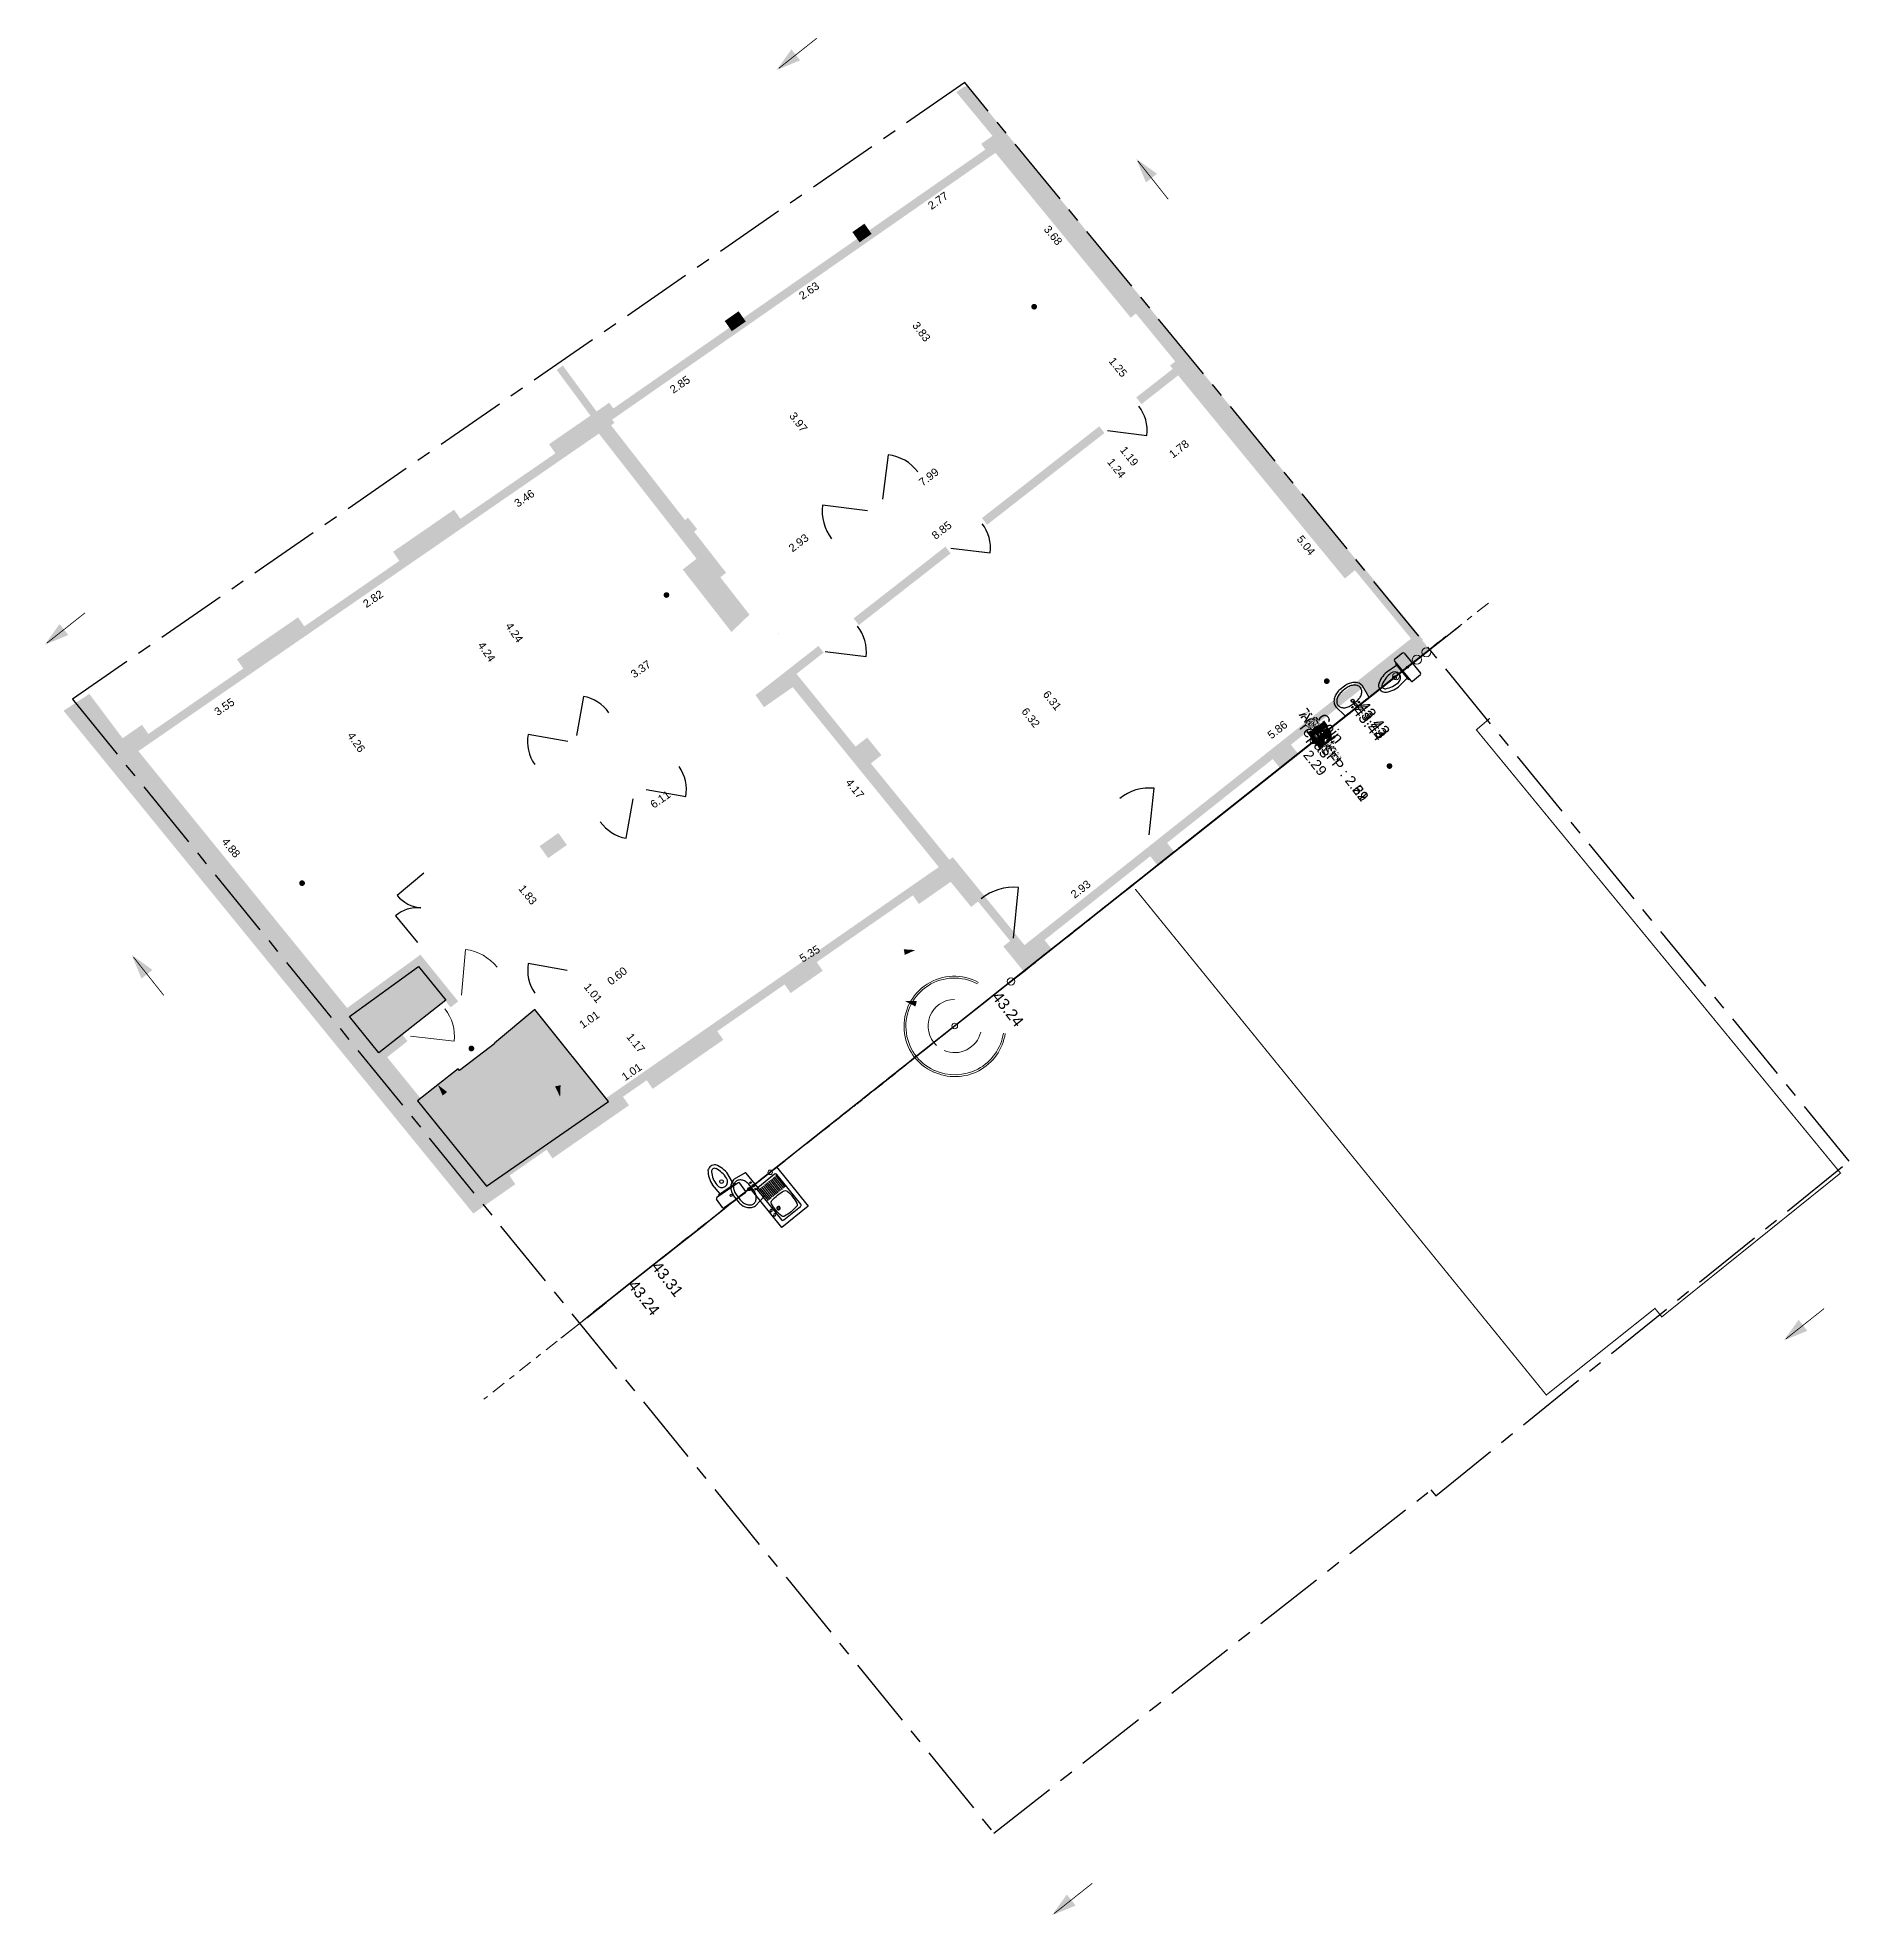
# Model space of a CAD drawing. Header units: metres. Extents: x 1648217.8 to 1648249.8, y 8187334.1 to 8187367.5.
import ezdxf

# ---------------------------------------------------------------- set-up
doc = ezdxf.new("R2010")
doc.units = ezdxf.units.M
doc.header["$PDMODE"] = 32
doc.header["$PDSIZE"] = 0.02
for name, pattern in [('AXES', [2, 1.25, -0.25, 0.25, -0.25]), ('CACHE2', [0.1875, 0.125, -0.0625]), ('CENTER2', [1.125, 0.75, -0.125, 0.125, -0.125]), ('TIRETPT2', [0.5, 0.25, -0.125, 0, -0.125])]:
    doc.linetypes.add(name, pattern=pattern)
for name, color, linetype in [('GEX_BAT_allege', 161, 'Continuous'), ('GEX_BAT_cloison', 2, 'Continuous'), ('GEX_BAT_coffrage', 221, 'Continuous'), ('GEX_BAT_escalier_rampe', 6, 'Continuous'), ('GEX_BAT_fenetre', 4, 'Continuous'), ('GEX_BAT_gaine_tremie', 13, 'Continuous'), ('GEX_BAT_garde_corps', 181, 'Continuous'), ('GEX_BAT_linteau_cloison', 3, 'CACHE2'), ('GEX_BAT_linteau_mur', 6, 'CACHE2'), ('GEX_BAT_mur', 1, 'Continuous'), ('GEX_BAT_mur_bas', 150, 'Continuous'), ('GEX_BAT_placard', 21, 'Continuous'), ('GEX_BAT_toiture', 144, 'Continuous'), ('GEX_EQU_ascenseur', 132, 'Continuous'), ('GEX_MEP_cesure', 11, 'CENTER2'), ('GEX_MEP_trait_de_coupe', 21, 'TIRETPT2'), ('GEX_MEP_txt_cot_alti', 51, 'Continuous'), ('GEX_MEP_txt_cot_plani', 30, 'Continuous'), ('GEX_MEP_txt_design_annexe', 6, 'Continuous'), ('GEX_MEP_txt_design_commun', 3, 'Continuous'), ('GEX_MEP_txt_designation', 7, 'Continuous'), ('GEX_RES_bat_eau_pluviale', 171, 'Continuous')]:
    doc.layers.add(name, color=color, linetype=linetype)
for name, color, linetype, true_color in [('GEX_BAT_vu_projection', 7, 'Continuous', 0x666666), ('GEX_EDS_sdp_1-bureau', 1, 'AXES', 0xff0000), ('GEX_EDS_sdp_2-tremie', 7, 'Continuous', 0xffff7f), ('GEX_EQU_sanitaire', 9, 'Continuous', 0x808080), ('GEX_FON_limite_propriete', 1, 'AXES', 0xff0000), ('GEX_MEP_mur_pochage', 7, 'Continuous', 0x999999), ('GEX_MEP_ouvrant_porte', 9, 'Continuous', 0x808080)]:
    doc.layers.add(name, color=color, linetype=linetype, true_color=true_color)
doc.styles.add('G100TXT-cote', font='swissl.ttf')
doc.styles.add('G100TXT-droit', font='swissl.ttf', dxfattribs={"height": 0.2})
doc.styles.add('G100TXT-italic', font='swissli.ttf')
doc.styles.add('G50TXT-droit', font='swissl.ttf', dxfattribs={"height": 0.15})
doc.styles.add('G50TXT-italic', font='swissli.ttf')
doc.dimstyles.new('G100COT-libre', dxfattribs={"dimtxt": 0.14, "dimasz": 0.18, "dimexe": 0.18, "dimexo": 0.2, "dimgap": 0.09, "dimtad": 0, "dimzin": 0, "dimdsep": 46, "dimtxsty": 'G100TXT-cote', "dimblk1": 'OBLIQUE', "dimblk2": 'OBLIQUE', "dimsah": 1, "dimcen": 0.09, "dimse1": 1, "dimse2": 1, "dimsd1": 1, "dimsd2": 1, "dimclrd": 252, "dimaunit": 2, "dimadec": 3, "dimazin": 0, "dimtfac": 1, "dimtix": 1, "dimtofl": 0, "dimtmove": 0, "dimatfit": 3, "dimldrblk": 'OBLIQUE', "dimfxl": 0.18, "dimtolj": 1, "dimtzin": 0, "dimarcsym": 0})

msp = doc.modelspace()

# ---------------------------------------------------------------- texts
at = {"layer": 'GEX_MEP_trait_de_coupe', "linetype": 'Continuous', "lineweight": 0, "insert": (1648240.504, 8187355.121), "char_height": 0.35, "attachment_point": 5, "line_spacing_factor": 1.186636}
for s, rotation, style in [("A'", 308.3969, 'G50TXT-droit'), ("C'", 38.3969, 'G100TXT-droit'), ('C', 38.3969, 'G100TXT-droit'), ('A', 308.3969, 'G100TXT-droit')]:
    msp.add_mtext(s, dxfattribs=dict(at, rotation=rotation, style=style))
at = {"layer": 'GEX_MEP_trait_de_coupe', "lineweight": 20, "insert": (1648240.504, 8187355.121), "char_height": 0.35, "attachment_point": 5, "rotation": 308.3969, "line_spacing_factor": 1.186636, "style": 'G50TXT-droit'}
msp.add_mtext("B'", dxfattribs=at)
at = {"layer": 'GEX_MEP_trait_de_coupe', "linetype": 'Continuous', "lineweight": 20, "insert": (1648240.504, 8187355.121), "char_height": 0.35, "attachment_point": 5, "rotation": 308.3969, "line_spacing_factor": 1.186636, "style": 'G100TXT-droit'}
msp.add_mtext('B', dxfattribs=at)
at = {"layer": 'GEX_MEP_txt_cot_alti', "style": 'G50TXT-italic'}
for s, p in [('43.43', (1648241.093, 8187355.588)), ('43.43', (1648241.14, 8187355.625)), ('43.44', (1648241.043, 8187355.549)), ('43.24', (1648234.667, 8187350.494)), ('43.31', (1648228.649, 8187345.723)), ('43.24', (1648228.234, 8187345.394))]:
    msp.add_text(s, height=0.2, rotation=308.143, dxfattribs=at).set_placement(p)
at = {"layer": 'GEX_MEP_txt_cot_alti', "insert": (1648240.504, 8187355.121), "char_height": 0.18, "width": 2.0042, "attachment_point": 1, "rotation": 308.143, "style": 'G100TXT-italic'}
for s in ['HSFP :\\P 2.29', 'HSFP : 2.31', 'HSFP : 2.62', 'HSFP : 2.32', 'HSFP : 2.29', 'HSFP : 2.52']:
    msp.add_mtext(s, dxfattribs=at)
at = {"layer": 'GEX_MEP_txt_design_annexe', "lineweight": 20, "insert": (1648240.504, 8187355.121), "char_height": 0.2, "width": 1.022, "attachment_point": 5, "rotation": 308.143, "style": 'G100TXT-droit'}
msp.add_mtext('Terrasse', dxfattribs=at)
at = {"layer": 'GEX_MEP_txt_design_commun', "lineweight": 20, "insert": (1648240.504, 8187355.121), "char_height": 0.2, "width": 1.022, "attachment_point": 5, "rotation": 308.143, "style": 'G100TXT-droit'}
for s in ['Palier', 'Asc.']:
    msp.add_mtext(s, dxfattribs=at)
at = {"layer": 'GEX_MEP_txt_designation', "insert": (1648240.504, 8187355.121), "char_height": 0.2, "width": 0.82014, "attachment_point": 5, "rotation": 308.143, "style": 'G100TXT-droit'}
for s in ['Archives', 'Coin repas', ' Bureau', 'Bureau', 'Bureau', 'Bureau', 'Bureau', 'Bureau', 'Bureau', 'Bureau', 'Dégt.', 'W.C.']:
    msp.add_mtext(s, dxfattribs=at)
at = {"layer": 'GEX_MEP_txt_designation', "lineweight": 20, "insert": (1648240.504, 8187355.121), "char_height": 0.2, "width": 0.82014, "attachment_point": 5, "rotation": 308.143, "style": 'G100TXT-droit'}
msp.add_mtext('W.C.', dxfattribs=at)

# ---------------------------------------------------------------- blocks, each defined once
blk = doc.blocks.new('WC_c')
at = {"layer": 'GEX_EQU_sanitaire'}
for p, q in [((-0.23, 0), (0.23, 0)), ((-0.25, -0.02), (-0.25, -0.2)), ((-0.23, -0.22), (0.23, -0.22)), ((-0.18, -0.24), (-0.18, -0.22)), ((-0.18, -0.24), (0.18, -0.24)), ((-0.146, -0.24), (-0.166, -0.451)), ((0.146, -0.24), (0.166, -0.451)), ((0.18, -0.22), (0.18, -0.24)), ((0.25, -0.02), (0.25, -0.2))]:
    blk.add_line(p, q, dxfattribs=at)
for centre, radius in [((0, -0.11), 0.0181), ((0, -0.406), 0.0326)]:
    blk.add_circle(centre, radius, dxfattribs=at)
for centre, radius, start, end in [((-0.23, -0.02), 0.02, 90, 180), ((0.23, -0.02), 0.02, 0, 90), ((-0.23, -0.2), 0.02, 180, 270), ((0, -0.406), 0.106, 0, 180), ((0.23, -0.2), 0.02, 270, 0), ((0.298, -0.445), 0.464, 180.7835, 214.5961), ((0.41, -0.414), 0.516, 179.1272, 207.1953), ((0, -0.624), 0.0552, 207.1953, 332.8047), ((-0.41, -0.414), 0.516, 332.8047, 0.8728), ((-0.298, -0.445), 0.464, 325.4039, 359.2165), ((0.002, -0.605), 0.134, 230.3854, 269.1264), ((-0.002, -0.605), 0.134, 270.8736, 309.6146)]:
    blk.add_arc(centre, radius, start, end, dxfattribs=at)
blk = doc.blocks.new('SAN_WC_classique')
at = {"layer": 'GEX_EQU_sanitaire'}
blk.add_blockref('WC_c', (0, 0), dxfattribs=at)
blk = doc.blocks.new('Lav_vc')
at = {"layer": 'GEX_EQU_sanitaire'}
for points in [[(0.267, -0.014, 0.371491), (0.251, 0), (-0.251, 0, 0.371491), (-0.267, -0.014), (-0.3, -0.234, 0.13052), (-0.28, -0.31, 0.001378), (-0.279, -0.311, 0.106642), (-0.22, -0.376, 0.083438), (-0.142, -0.414, 0.072173), (-0.048, -0.428), (0.048, -0.428, 0.072173), (0.142, -0.414, 0.083438), (0.22, -0.376, 0.106642), (0.279, -0.311, 0.131922), (0.3, -0.234)], [(0.129, -0.099, 0.072173), (0.048, -0.088), (-0.048, -0.088, 0.072173), (-0.129, -0.099, 0.083438), (-0.192, -0.13, 0.106642), (-0.238, -0.18, 0.131922), (-0.252, -0.234, 0.131922), (-0.238, -0.287, 0.106642), (-0.192, -0.337, 0.083438), (-0.129, -0.368, 0.072173), (-0.048, -0.38), (0.048, -0.38, 0.072173), (0.129, -0.368, 0.083439), (0.192, -0.337, 0.106641), (0.238, -0.287, 0.131922), (0.252, -0.234, 0.131922), (0.238, -0.18, 0.106642), (0.192, -0.13, 0.083438)], [(-0.085, -0.048, -1), (-0.059, -0.048, -1)], [(0.028, -0.136, -1), (-0.028, -0.136, -1)], [(0.024, -0.136, -1), (-0.024, -0.136, -1)], [(-0.022, -0.044, -1), (0.022, -0.044, -1)], [(0.059, -0.048, -1), (0.085, -0.048, -1)]]:
    blk.add_lwpolyline(points, format="xyb", close=True, dxfattribs=at)
blk = doc.blocks.new('SAN_Lavabo_1vasque_classique')
at = {"layer": 'GEX_EQU_sanitaire'}
blk.add_blockref('Lav_vc', (0, 0), dxfattribs=at)
blk = doc.blocks.new('*D15')
at = {"layer": 'Defpoints', "color": 0, "transparency": 16777216}
for p in [(1648238.781, 8187360.61), (1648237.282, 8187359.631), (1648237.376, 8187359.51)]:
    blk.add_point(p, dxfattribs=at)
at = {"layer": 'GEX_MEP_txt_cot_plani', "color": 0, "transparency": 16777216, "insert": (1648237.984, 8187360.181), "char_height": 0.14, "attachment_point": 5, "rotation": 38.0271, "style": 'G100TXT-cote'}
blk.add_mtext('\\A1;1.78', dxfattribs=at)
blk = doc.blocks.new('_OBLIQUE')
at = {"color": 0, "linetype": 'ByBlock'}
blk.add_line((-0.5, -0.5), (0.5, 0.5), dxfattribs=at)
blk = doc.blocks.new('*D16')
at = {"layer": 'Defpoints', "color": 0, "transparency": 16777216}
for p in [(1648242.179, 8187356.833), (1648237.417, 8187353.414), (1648237.565, 8187353.225)]:
    blk.add_point(p, dxfattribs=at)
at = {"layer": 'GEX_MEP_txt_cot_plani', "color": 0, "transparency": 16777216, "insert": (1648239.724, 8187355.218), "char_height": 0.14, "attachment_point": 5, "rotation": 38.0256, "style": 'G100TXT-cote'}
blk.add_mtext('\\A1;5.86', dxfattribs=at)
blk = doc.blocks.new('*D17')
at = {"layer": 'Defpoints', "color": 0, "transparency": 16777216}
for p in [(1648237.502, 8187353.176), (1648235.092, 8187351.496), (1648235.192, 8187351.369)]:
    blk.add_point(p, dxfattribs=at)
at = {"layer": 'GEX_MEP_txt_cot_plani', "color": 0, "transparency": 16777216, "insert": (1648236.247, 8187352.4), "char_height": 0.14, "attachment_point": 5, "rotation": 38.034, "style": 'G100TXT-cote'}
blk.add_mtext('\\A1;2.93', dxfattribs=at)
blk = doc.blocks.new('*D18')
at = {"layer": 'Defpoints', "color": 0, "transparency": 16777216}
for p in [(1648228.727, 8187349.459), (1648228.84, 8187349.297), (1648228.008, 8187348.72)]:
    blk.add_point(p, dxfattribs=at)
at = {"layer": 'GEX_MEP_txt_cot_plani', "color": 0, "lineweight": 20, "transparency": 16777216, "insert": (1648228.312, 8187349.17), "char_height": 0.14, "attachment_point": 5, "rotation": 34.7835, "style": 'G100TXT-cote'}
blk.add_mtext('\\A1;1.01', dxfattribs=at)
blk = doc.blocks.new('*D19')
at = {"layer": 'Defpoints', "color": 0, "transparency": 16777216}
for p in [(1648227.31, 8187350.961), (1648227.424, 8187351.053), (1648228.06, 8187350.264)]:
    blk.add_point(p, dxfattribs=at)
at = {"layer": 'GEX_MEP_txt_cot_plani', "color": 0, "lineweight": 20, "transparency": 16777216, "insert": (1648227.628, 8187350.567), "char_height": 0.14, "attachment_point": 5, "rotation": 308.8761, "style": 'G100TXT-cote'}
blk.add_mtext('\\A1;1.01', dxfattribs=at)
blk = doc.blocks.new('*D20')
at = {"layer": 'Defpoints', "color": 0, "transparency": 16777216}
for p in [(1648228.015, 8187350.138), (1648228.104, 8187350.21), (1648228.84, 8187349.297)]:
    blk.add_point(p, dxfattribs=at)
at = {"layer": 'GEX_MEP_txt_cot_plani', "color": 0, "lineweight": 20, "transparency": 16777216, "insert": (1648228.383, 8187349.682), "char_height": 0.14, "attachment_point": 5, "rotation": 308.8761, "style": 'G100TXT-cote'}
blk.add_mtext('\\A1;1.17', dxfattribs=at)
blk = doc.blocks.new('*D21')
at = {"layer": 'Defpoints', "color": 0, "transparency": 16777216}
for p in [(1648227.978, 8187350.382), (1648228.06, 8187350.264), (1648227.228, 8187349.687)]:
    blk.add_point(p, dxfattribs=at)
at = {"layer": 'GEX_MEP_txt_cot_plani', "color": 0, "lineweight": 20, "transparency": 16777216, "insert": (1648227.562, 8187350.094), "char_height": 0.14, "attachment_point": 5, "rotation": 34.7835, "style": 'G100TXT-cote'}
blk.add_mtext('\\A1;1.01', dxfattribs=at)
blk = doc.blocks.new('*D22')
at = {"layer": 'Defpoints', "color": 0, "transparency": 16777216}
for p in [(1648236.493, 8187360.325), (1648236.595, 8187360.407), (1648237.368, 8187359.441)]:
    blk.add_point(p, dxfattribs=at)
at = {"layer": 'GEX_MEP_txt_cot_plani', "color": 0, "transparency": 16777216, "insert": (1648236.88, 8187359.842), "char_height": 0.14, "attachment_point": 5, "rotation": 308.6445, "style": 'G100TXT-cote'}
blk.add_mtext('\\A1;1.24', dxfattribs=at)
blk = doc.blocks.new('*D23')
at = {"layer": 'Defpoints', "color": 0, "transparency": 16777216}
for p in [(1648234.754, 8187365.516), (1648237.092, 8187362.669), (1648236.928, 8187362.534)]:
    blk.add_point(p, dxfattribs=at)
at = {"layer": 'GEX_MEP_txt_cot_plani', "color": 0, "transparency": 16777216, "insert": (1648235.759, 8187363.957), "char_height": 0.14, "attachment_point": 5, "rotation": 309.3899, "style": 'G100TXT-cote'}
blk.add_mtext('\\A1;3.68', dxfattribs=at)
blk = doc.blocks.new('*D24')
at = {"layer": 'Defpoints', "color": 0, "transparency": 16777216}
for p in [(1648232.269, 8187363.777), (1648232.413, 8187363.887), (1648234.738, 8187360.841)]:
    blk.add_point(p, dxfattribs=at)
at = {"layer": 'GEX_MEP_txt_cot_plani', "color": 0, "transparency": 16777216, "insert": (1648233.432, 8187362.254), "char_height": 0.14, "attachment_point": 5, "rotation": 307.3544, "style": 'G100TXT-cote'}
blk.add_mtext('\\A1;3.83', dxfattribs=at)
blk = doc.blocks.new('*D25')
at = {"layer": 'Defpoints', "color": 0, "transparency": 16777216}
for p in [(1648232.601, 8187359.182), (1648230.105, 8187357.624), (1648230.289, 8187357.387)]:
    blk.add_point(p, dxfattribs=at)
at = {"layer": 'GEX_MEP_txt_cot_plani', "color": 0, "transparency": 16777216, "insert": (1648231.261, 8187358.521), "char_height": 0.14, "attachment_point": 5, "rotation": 37.8222, "style": 'G100TXT-cote'}
blk.add_mtext('\\A1;2.93', dxfattribs=at)
blk = doc.blocks.new('*D26')
at = {"layer": 'Defpoints', "color": 0, "transparency": 16777216}
for p in [(1648230.195, 8187362.334), (1648230.336, 8187362.131), (1648227.851, 8187360.711)]:
    blk.add_point(p, dxfattribs=at)
at = {"layer": 'GEX_MEP_txt_cot_plani', "color": 0, "transparency": 16777216, "insert": (1648229.164, 8187361.32), "char_height": 0.14, "attachment_point": 5, "rotation": 34.6988, "style": 'G100TXT-cote'}
blk.add_mtext('\\A1;2.85', dxfattribs=at)
blk = doc.blocks.new('*D27')
at = {"layer": 'Defpoints', "color": 0, "transparency": 16777216}
for p in [(1648225.023, 8187358.677), (1648224.837, 8187358.548), (1648227.266, 8187355.069)]:
    blk.add_point(p, dxfattribs=at)
at = {"layer": 'GEX_MEP_txt_cot_plani', "color": 0, "transparency": 16777216, "insert": (1648226.237, 8187356.938), "char_height": 0.14, "attachment_point": 5, "rotation": 304.9229, "style": 'G100TXT-cote'}
blk.add_mtext('\\A1;4.24', dxfattribs=at)
blk = doc.blocks.new('*D28')
at = {"layer": 'Defpoints', "color": 0, "transparency": 16777216}
for p in [(1648229.854, 8187357.256), (1648230.031, 8187357.002), (1648227.266, 8187355.069)]:
    blk.add_point(p, dxfattribs=at)
at = {"layer": 'GEX_MEP_txt_cot_plani', "color": 0, "transparency": 16777216, "insert": (1648228.471, 8187356.289), "char_height": 0.14, "attachment_point": 5, "rotation": 34.9493, "style": 'G100TXT-cote'}
blk.add_mtext('\\A1;3.37', dxfattribs=at)
blk = doc.blocks.new('*D29')
at = {"layer": 'Defpoints', "color": 0, "transparency": 16777216}
for p in [(1648237.274, 8187361.472), (1648237.439, 8187361.262), (1648230.47, 8187355.807)]:
    blk.add_point(p, dxfattribs=at)
at = {"layer": 'GEX_MEP_txt_cot_plani', "color": 0, "transparency": 16777216, "insert": (1648233.79, 8187358.744), "char_height": 0.14, "attachment_point": 5, "rotation": 38.0525, "style": 'G100TXT-cote'}
blk.add_mtext('\\A1;8.85', dxfattribs=at)
blk = doc.blocks.new('*D30')
at = {"layer": 'Defpoints', "color": 0, "transparency": 16777216}
for p in [(1648219.688, 8187355.024), (1648219.483, 8187354.856), (1648222.567, 8187351.072)]:
    blk.add_point(p, dxfattribs=at)
at = {"layer": 'GEX_MEP_txt_cot_plani', "color": 0, "transparency": 16777216, "insert": (1648221.23, 8187353.132), "char_height": 0.14, "attachment_point": 5, "rotation": 309.179, "style": 'G100TXT-cote'}
blk.add_mtext('\\A1;4.88', dxfattribs=at)
blk = doc.blocks.new('*D31')
at = {"layer": 'Defpoints', "color": 0, "transparency": 16777216}
for p in [(1648222.408, 8187356.873), (1648219.483, 8187354.856), (1648219.65, 8187354.614)]:
    blk.add_point(p, dxfattribs=at)
at = {"layer": 'GEX_MEP_txt_cot_plani', "color": 0, "transparency": 16777216, "insert": (1648221.112, 8187355.623), "char_height": 0.14, "attachment_point": 5, "rotation": 34.5795, "style": 'G100TXT-cote'}
blk.add_mtext('\\A1;3.55', dxfattribs=at)
blk = doc.blocks.new('*D32')
at = {"layer": 'Defpoints', "color": 0, "transparency": 16777216}
for p in [(1648224.779, 8187358.508), (1648222.458, 8187356.907), (1648222.579, 8187356.731)]:
    blk.add_point(p, dxfattribs=at)
at = {"layer": 'GEX_MEP_txt_cot_plani', "color": 0, "transparency": 16777216, "insert": (1648223.74, 8187357.531), "char_height": 0.14, "attachment_point": 5, "rotation": 34.5768, "style": 'G100TXT-cote'}
blk.add_mtext('\\A1;2.82', dxfattribs=at)
blk = doc.blocks.new('*D33')
at = {"layer": 'Defpoints', "color": 0, "transparency": 16777216}
for p in [(1648230.191, 8187362.34), (1648232.462, 8187359.076), (1648232.601, 8187359.182)]:
    blk.add_point(p, dxfattribs=at)
at = {"layer": 'GEX_MEP_txt_cot_plani', "color": 0, "transparency": 16777216, "insert": (1648231.257, 8187360.655), "char_height": 0.14, "attachment_point": 5, "rotation": 307.3544, "style": 'G100TXT-cote'}
blk.add_mtext('\\A1;3.97', dxfattribs=at)
blk = doc.blocks.new('*D34')
at = {"layer": 'Defpoints', "color": 0, "transparency": 16777216}
for p in [(1648234.754, 8187365.516), (1648234.861, 8187365.363), (1648232.482, 8187363.929)]:
    blk.add_point(p, dxfattribs=at)
at = {"layer": 'GEX_MEP_txt_cot_plani', "color": 0, "transparency": 16777216, "insert": (1648233.724, 8187364.57), "char_height": 0.14, "attachment_point": 5, "rotation": 34.9235, "style": 'G100TXT-cote'}
blk.add_mtext('\\A1;2.77', dxfattribs=at)
blk = doc.blocks.new('*D35')
at = {"layer": 'Defpoints', "color": 0, "transparency": 16777216}
for p in [(1648232.413, 8187363.887), (1648232.523, 8187363.73), (1648230.259, 8187362.382)]:
    blk.add_point(p, dxfattribs=at)
at = {"layer": 'GEX_MEP_txt_cot_plani', "color": 0, "transparency": 16777216, "insert": (1648231.446, 8187362.978), "char_height": 0.14, "attachment_point": 5, "rotation": 34.9259, "style": 'G100TXT-cote'}
blk.add_mtext('\\A1;2.63', dxfattribs=at)
blk = doc.blocks.new('*D36')
at = {"layer": 'Defpoints', "color": 0, "transparency": 16777216}
for p in [(1648236.649, 8187362.224), (1648236.718, 8187362.135), (1648230.338, 8187357.324)]:
    blk.add_point(p, dxfattribs=at)
at = {"layer": 'GEX_MEP_txt_cot_plani', "color": 0, "transparency": 16777216, "insert": (1648233.562, 8187359.685), "char_height": 0.14, "attachment_point": 5, "rotation": 37.8222, "style": 'G100TXT-cote'}
blk.add_mtext('\\A1;7.99', dxfattribs=at)
blk = doc.blocks.new('*D37')
at = {"layer": 'Defpoints', "color": 0, "transparency": 16777216}
for p in [(1648236.649, 8187362.224), (1648237.302, 8187361.144), (1648237.441, 8187361.259)]:
    blk.add_point(p, dxfattribs=at)
at = {"layer": 'GEX_MEP_txt_cot_plani', "color": 0, "transparency": 16777216, "insert": (1648236.906, 8187361.627), "char_height": 0.14, "attachment_point": 5, "rotation": 309.3798, "style": 'G100TXT-cote'}
blk.add_mtext('\\A1;1.25', dxfattribs=at)
blk = doc.blocks.new('*D38')
at = {"layer": 'Defpoints', "color": 0, "transparency": 16777216}
for p in [(1648236.635, 8187360.437), (1648237.376, 8187359.51), (1648237.476, 8187359.591)]:
    blk.add_point(p, dxfattribs=at)
at = {"layer": 'GEX_MEP_txt_cot_plani', "color": 0, "transparency": 16777216, "insert": (1648237.105, 8187360.054), "char_height": 0.14, "attachment_point": 5, "rotation": 308.6445, "style": 'G100TXT-cote'}
blk.add_mtext('\\A1;1.19', dxfattribs=at)
blk = doc.blocks.new('*D39')
at = {"layer": 'Defpoints', "color": 0, "transparency": 16777216}
for p in [(1648238.813, 8187360.571), (1648241.944, 8187356.622), (1648241.795, 8187356.503)]:
    blk.add_point(p, dxfattribs=at)
at = {"layer": 'GEX_MEP_txt_cot_plani', "color": 0, "transparency": 16777216, "insert": (1648240.229, 8187358.478), "char_height": 0.14, "attachment_point": 5, "rotation": 308.411, "style": 'G100TXT-cote'}
blk.add_mtext('\\A1;5.04', dxfattribs=at)
blk = doc.blocks.new('*D40')
at = {"layer": 'Defpoints', "color": 0, "transparency": 16777216}
for p in [(1648233.578, 8187358.047), (1648237.325, 8187352.958), (1648237.502, 8187353.099)]:
    blk.add_point(p, dxfattribs=at)
at = {"layer": 'GEX_MEP_txt_cot_plani', "color": 0, "transparency": 16777216, "insert": (1648235.363, 8187355.433), "char_height": 0.14, "attachment_point": 5, "rotation": 308.4119, "style": 'G100TXT-cote'}
blk.add_mtext('\\A1;6.32', dxfattribs=at)
blk = doc.blocks.new('*D41')
at = {"layer": 'Defpoints', "color": 0, "transparency": 16777216}
for p in [(1648233.641, 8187358.096), (1648237.724, 8187353.276), (1648237.602, 8187353.179)]:
    blk.add_point(p, dxfattribs=at)
at = {"layer": 'GEX_MEP_txt_cot_plani', "color": 0, "transparency": 16777216, "insert": (1648235.743, 8187355.735), "char_height": 0.14, "attachment_point": 5, "rotation": 308.8519, "style": 'G100TXT-cote'}
blk.add_mtext('\\A1;6.31', dxfattribs=at)
blk = doc.blocks.new('*D42')
at = {"layer": 'Defpoints', "color": 0, "transparency": 16777216}
for p in [(1648231.157, 8187355.971), (1648230.942, 8187355.796), (1648233.786, 8187352.733)]:
    blk.add_point(p, dxfattribs=at)
at = {"layer": 'GEX_MEP_txt_cot_plani', "color": 0, "transparency": 16777216, "insert": (1648232.256, 8187354.177), "char_height": 0.14, "attachment_point": 5, "rotation": 309.0643, "style": 'G100TXT-cote'}
blk.add_mtext('\\A1;4.17', dxfattribs=at)
blk = doc.blocks.new('*D43')
at = {"layer": 'Defpoints', "color": 0, "transparency": 16777216}
for p in [(1648233.882, 8187352.42), (1648229.174, 8187349.864), (1648229.317, 8187349.629)]:
    blk.add_point(p, dxfattribs=at)
at = {"layer": 'GEX_MEP_txt_cot_plani', "color": 0, "transparency": 16777216, "insert": (1648231.457, 8187351.259), "char_height": 0.14, "attachment_point": 5, "rotation": 31.4415, "style": 'G100TXT-cote'}
blk.add_mtext('\\A1;5.35', dxfattribs=at)
blk = doc.blocks.new('*D44')
at = {"layer": 'Defpoints', "color": 0, "transparency": 16777216}
for p in [(1648231.157, 8187355.971), (1648231.322, 8187355.736), (1648226.15, 8187352.471)]:
    blk.add_point(p, dxfattribs=at)
at = {"layer": 'GEX_MEP_txt_cot_plani', "color": 0, "transparency": 16777216, "insert": (1648228.818, 8187353.986), "char_height": 0.14, "attachment_point": 5, "rotation": 34.9493, "style": 'G100TXT-cote'}
blk.add_mtext('\\A1;6.11', dxfattribs=at)
blk = doc.blocks.new('*D45')
at = {"layer": 'Defpoints', "color": 0, "transparency": 16777216}
for p in [(1648226.15, 8187352.471), (1648226.263, 8187352.563), (1648227.296, 8187351.049)]:
    blk.add_point(p, dxfattribs=at)
at = {"layer": 'GEX_MEP_txt_cot_plani', "color": 0, "transparency": 16777216, "insert": (1648226.474, 8187352.301), "char_height": 0.14, "attachment_point": 5, "rotation": 308.8761, "style": 'G100TXT-cote'}
blk.add_mtext('\\A1;1.83', dxfattribs=at)
blk = doc.blocks.new('*D46')
at = {"layer": 'Defpoints', "color": 0, "transparency": 16777216}
for p in [(1648227.818, 8187350.68), (1648228.412, 8187350.895), (1648227.94, 8187350.525)]:
    blk.add_point(p, dxfattribs=at)
at = {"layer": 'GEX_MEP_txt_cot_plani', "color": 0, "transparency": 16777216, "insert": (1648228.054, 8187350.866), "char_height": 0.14, "attachment_point": 5, "rotation": 38.143, "style": 'G100TXT-cote'}
blk.add_mtext('\\A1;0.60', dxfattribs=at)
blk = doc.blocks.new('*D47')
at = {"layer": 'Defpoints', "color": 0, "transparency": 16777216}
for p in [(1648227.685, 8187360.512), (1648227.838, 8187360.29), (1648224.837, 8187358.548)]:
    blk.add_point(p, dxfattribs=at)
at = {"layer": 'GEX_MEP_txt_cot_plani', "color": 0, "transparency": 16777216, "insert": (1648226.414, 8187359.308), "char_height": 0.14, "attachment_point": 5, "rotation": 34.5852, "style": 'G100TXT-cote'}
blk.add_mtext('\\A1;3.46', dxfattribs=at)
blk = doc.blocks.new('*D48')
at = {"layer": 'Defpoints', "color": 0, "transparency": 16777216}
for p in [(1648224.779, 8187358.508), (1648227.208, 8187355.029), (1648226.962, 8187354.857)]:
    blk.add_point(p, dxfattribs=at)
at = {"layer": 'GEX_MEP_txt_cot_plani', "color": 0, "transparency": 16777216, "insert": (1648225.748, 8187356.597), "char_height": 0.14, "attachment_point": 5, "rotation": 304.9229, "style": 'G100TXT-cote'}
blk.add_mtext('\\A1;4.24', dxfattribs=at)
blk = doc.blocks.new('*D49')
at = {"layer": 'Defpoints', "color": 0, "transparency": 16777216}
for p in [(1648222.408, 8187356.873), (1648224.848, 8187353.379), (1648224.663, 8187353.25)]:
    blk.add_point(p, dxfattribs=at)
at = {"layer": 'GEX_MEP_txt_cot_plani', "color": 0, "transparency": 16777216, "insert": (1648223.444, 8187354.997), "char_height": 0.14, "attachment_point": 5, "rotation": 304.9229, "style": 'G100TXT-cote'}
blk.add_mtext('\\A1;4.26', dxfattribs=at)
blk = doc.blocks.new('SAN_Evier_bacG_égouttoir')
at = {"layer": 'GEX_EQU_sanitaire'}
for p, q in [((-0.11, -0.11), (-0.37, -0.11)), ((-0.11, -0.142), (-0.37, -0.142)), ((-0.11, -0.173), (-0.37, -0.173)), ((-0.11, -0.205), (-0.37, -0.205)), ((-0.11, -0.237), (-0.37, -0.237)), ((-0.11, -0.268), (-0.37, -0.268)), ((-0.11, -0.3), (-0.37, -0.3)), ((-0.11, -0.332), (-0.37, -0.332)), ((-0.11, -0.363), (-0.37, -0.363)), ((-0.11, -0.395), (-0.37, -0.395)), ((-0.11, -0.427), (-0.37, -0.427)), ((-0.11, -0.458), (-0.37, -0.458)), ((-0.11, -0.49), (-0.37, -0.49))]:
    blk.add_line(p, q, dxfattribs=at)
blk.add_lwpolyline([(-0.89, 0), (0, 0), (0, -0.6), (-0.89, -0.6)], close=True, dxfattribs=at)
for points in [[(-0.78, -0.08, 0.414214), (-0.81, -0.11), (-0.81, -0.49, 0.414214), (-0.78, -0.52), (-0.11, -0.52, 0.414214), (-0.08, -0.49), (-0.08, -0.11, 0.414214), (-0.11, -0.08)], [(-0.727, -0.477, -0.307624), (-0.767, -0.437, -0.094543), (-0.767, -0.163, -0.307624), (-0.727, -0.123, -0.094543), (-0.453, -0.123, -0.307624), (-0.413, -0.163, -0.094543), (-0.413, -0.437, -0.255812), (-0.444, -0.474, -0.048032), (-0.453, -0.477, -0.094543)], [(-0.66, -0.04, 1), (-0.62, -0.04, 1)], [(-0.62, -0.17, 1), (-0.56, -0.17, 1)], [(-0.61, -0.17, 1), (-0.57, -0.17, 1)], [(-0.56, -0.04, 1), (-0.52, -0.04, 1)]]:
    blk.add_lwpolyline(points, format="xyb", close=True, dxfattribs=at)

# ---------------------------------------------------------------- dimensions: what is measured, and where the dimension line sits
at = {"layer": 'GEX_MEP_txt_cot_plani'}
for p1, p2, distance, picture, middle in [((1648232.482, 8187363.929), (1648234.754, 8187365.516), -0.186, '*D34', (1648233.724, 8187364.57)), ((1648234.754, 8187365.516), (1648237.092, 8187362.669), -0.213, '*D23', (1648235.759, 8187363.957)), ((1648230.259, 8187362.382), (1648232.413, 8187363.887), -0.191, '*D35', (1648231.446, 8187362.978)), ((1648234.738, 8187360.841), (1648232.413, 8187363.887), 0.181, '*D24', (1648233.432, 8187362.254)), ((1648227.851, 8187360.711), (1648230.195, 8187362.334), -0.247, '*D26', (1648229.164, 8187361.32)), ((1648230.191, 8187362.34), (1648232.601, 8187359.182), -0.175, '*D33', (1648231.257, 8187360.655)), ((1648230.338, 8187357.324), (1648236.649, 8187362.224), -0.112, '*D36', (1648233.562, 8187359.685)), ((1648236.649, 8187362.224), (1648237.441, 8187361.259), -0.18, '*D37', (1648236.906, 8187361.627)), ((1648230.47, 8187355.807), (1648237.439, 8187361.262), 0.267, '*D29', (1648233.79, 8187358.744)), ((1648238.781, 8187360.61), (1648237.376, 8187359.51), -0.153, '*D15', (1648237.984, 8187360.181)), ((1648224.837, 8187358.548), (1648227.685, 8187360.512), -0.269, '*D47', (1648226.414, 8187359.308)), ((1648237.368, 8187359.441), (1648236.595, 8187360.407), 0.13, '*D22', (1648236.88, 8187359.842)), ((1648236.635, 8187360.437), (1648237.376, 8187359.51), 0.128, '*D38', (1648237.105, 8187360.054)), ((1648238.813, 8187360.571), (1648241.944, 8187356.622), -0.19, '*D39', (1648240.229, 8187358.478)), ((1648232.601, 8187359.182), (1648230.289, 8187357.387), -0.299, '*D25', (1648231.261, 8187358.521)), ((1648227.266, 8187355.069), (1648224.837, 8187358.548), -0.226, '*D27', (1648226.237, 8187356.938)), ((1648224.779, 8187358.508), (1648222.458, 8187356.907), 0.214, '*D32', (1648223.74, 8187357.531)), ((1648224.779, 8187358.508), (1648227.208, 8187355.029), -0.3, '*D48', (1648225.748, 8187356.597)), ((1648233.578, 8187358.047), (1648237.502, 8187353.099), -0.226, '*D40', (1648235.363, 8187355.433)), ((1648233.641, 8187358.096), (1648237.602, 8187353.179), 0.156, '*D41', (1648235.743, 8187355.735)), ((1648227.266, 8187355.069), (1648230.031, 8187357.002), 0.31, '*D28', (1648228.471, 8187356.289)), ((1648222.408, 8187356.873), (1648219.483, 8187354.856), 0.294, '*D31', (1648221.112, 8187355.623)), ((1648222.408, 8187356.873), (1648224.848, 8187353.379), -0.225, '*D49', (1648223.444, 8187354.997)), ((1648242.179, 8187356.833), (1648237.565, 8187353.225), -0.24, '*D16', (1648239.724, 8187355.218)), ((1648226.15, 8187352.471), (1648231.157, 8187355.971), -0.287, '*D44', (1648228.818, 8187353.986)), ((1648233.786, 8187352.733), (1648231.157, 8187355.971), 0.277, '*D42', (1648232.256, 8187354.177)), ((1648222.567, 8187351.072), (1648219.483, 8187354.856), -0.265, '*D30', (1648221.23, 8187353.132)), ((1648237.502, 8187353.176), (1648235.192, 8187351.369), -0.162, '*D17', (1648236.247, 8187352.4)), ((1648233.882, 8187352.42), (1648229.317, 8187349.629), -0.275, '*D43', (1648231.457, 8187351.259)), ((1648228.412, 8187350.895), (1648227.94, 8187350.525), -0.198, '*D46', (1648228.054, 8187350.866))]:
    dim = msp.add_aligned_dim(p1=p1, p2=p2, distance=distance, dimstyle='G100COT-libre', dxfattribs=at)
    dim.commit()
    dim.dimension.update_dxf_attribs({"geometry": picture, "text_midpoint": middle})
dim = msp.add_linear_dim(base=(1648226.263, 8187352.563), p1=(1648227.296, 8187351.049), p2=(1648226.15, 8187352.471), angle=128.8761, dimstyle='G100COT-libre', dxfattribs=at)
dim.commit()
dim.dimension.update_dxf_attribs({"geometry": '*D45', "text_midpoint": (1648226.474, 8187352.301), "dimtype": 161})
at = {"layer": 'GEX_MEP_txt_cot_plani', "lineweight": 20}
for p1, p2, distance, picture, middle in [((1648228.06, 8187350.264), (1648227.424, 8187351.053), 0.146, '*D19', (1648227.628, 8187350.567)), ((1648227.228, 8187349.687), (1648228.06, 8187350.264), 0.144, '*D21', (1648227.562, 8187350.094)), ((1648228.84, 8187349.297), (1648228.104, 8187350.21), 0.114, '*D20', (1648228.383, 8187349.682)), ((1648228.008, 8187348.72), (1648228.84, 8187349.297), 0.196, '*D18', (1648228.312, 8187349.17))]:
    dim = msp.add_aligned_dim(p1=p1, p2=p2, distance=distance, dimstyle='G100COT-libre', dxfattribs=at)
    dim.commit()
    dim.dimension.update_dxf_attribs({"geometry": picture, "text_midpoint": middle})

# ---------------------------------------------------------------- hatches: boundary and pattern name
at = {"layer": 'GEX_EDS_sdp_2-tremie'}
h = msp.add_hatch(color=256, dxfattribs=at)
h.dxf.hatch_style = 1
h.paths.add_polyline_path([(1648223.84, 8187349.51), (1648223.325, 8187350.147), (1648224.543, 8187351.031), (1648225.025, 8187350.436)])
h = msp.add_hatch(color=256, dxfattribs=at)
h.dxf.hatch_style = 1
h.paths.add_polyline_path([(1648224.527, 8187348.659), (1648225.746, 8187347.149), (1648227.904, 8187348.648), (1648226.602, 8187350.273), (1648225.886, 8187349.679), (1648225.892, 8187349.672), (1648225.266, 8187349.196), (1648225.244, 8187349.223)])
at = {"layer": 'GEX_MEP_mur_pochage'}
h = msp.add_hatch(color=256, dxfattribs=at)
h.dxf.hatch_style = 1
h.paths.add_polyline_path([(1648234.689, 8187365.714), (1648234.489, 8187365.575), (1648234.603, 8187365.411), (1648234.754, 8187365.516), (1648237.142, 8187362.606), (1648237.235, 8187362.678), (1648238.025, 8187361.715), (1648237.933, 8187361.643), (1648237.228, 8187361.092), (1648237.321, 8187360.974), (1648238.028, 8187361.527), (1648240.926, 8187357.997), (1648241.104, 8187358.143), (1648242.192, 8187356.818), (1648241.19, 8187356.024), (1648241.364, 8187355.804), (1648242.416, 8187356.636), (1648234.238, 8187366.608), (1648234.196, 8187366.579), (1648234.191, 8187366.587), (1648234.048, 8187366.488)])
h = msp.add_hatch(color=256, dxfattribs=at)
h.dxf.hatch_style = 1
h.paths.add_polyline_path([(1648232.551, 8187363.982), (1648232.425, 8187364.163), (1648232.212, 8187364.015), (1648232.338, 8187363.834)])
h = msp.add_hatch(color=256, dxfattribs=at)
h.dxf.hatch_style = 1
h.paths.add_polyline_path([(1648230.327, 8187362.434), (1648230.201, 8187362.615), (1648229.955, 8187362.443), (1648230.081, 8187362.263)])
h = msp.add_hatch(color=256, dxfattribs=at)
h.dxf.hatch_style = 1
h.paths.add_polyline_path([(1648227.005, 8187360.043), (1648227.685, 8187360.512), (1648229.457, 8187358.241), (1648229.213, 8187358.051), (1648230.074, 8187356.946), (1648230.393, 8187357.253), (1648229.878, 8187357.913), (1648229.98, 8187357.993), (1648229.413, 8187358.72), (1648229.468, 8187358.763), (1648229.307, 8187358.967), (1648229.253, 8187358.925), (1648227.857, 8187360.715), (1648228.029, 8187360.835), (1648227.914, 8187360.999), (1648227.69, 8187360.844), (1648227.094, 8187361.655), (1648226.985, 8187361.58), (1648227.582, 8187360.77), (1648226.851, 8187360.266)])
h = msp.add_hatch(color=256, dxfattribs=at)
h.dxf.hatch_style = 1
h.paths.add_polyline_path([(1648236.667, 8187360.463), (1648236.575, 8187360.581), (1648234.502, 8187358.96), (1648234.594, 8187358.842)])
h = msp.add_hatch(color=256, dxfattribs=at)
h.dxf.hatch_style = 1
h.paths.add_polyline_path([(1648224.247, 8187358.141), (1648225.326, 8187358.885), (1648225.172, 8187359.108), (1648224.093, 8187358.364)])
h = msp.add_hatch(color=256, dxfattribs=at)
h.dxf.hatch_style = 1
h.paths.add_polyline_path([(1648233.948, 8187358.337), (1648233.856, 8187358.455), (1648232.234, 8187357.187), (1648232.327, 8187357.069)])
h = msp.add_hatch(color=256, dxfattribs=at)
h.dxf.hatch_style = 1
h.paths.add_polyline_path([(1648221.489, 8187356.24), (1648222.568, 8187356.983), (1648222.414, 8187357.206), (1648221.335, 8187356.463)])
h = msp.add_hatch(color=256, dxfattribs=at)
h.dxf.hatch_style = 1
h.paths.add_polyline_path([(1648234.489, 8187352.231), (1648232.538, 8187354.623), (1648232.725, 8187354.77), (1648232.473, 8187355.08), (1648232.268, 8187354.92), (1648231.224, 8187356.206), (1648231.704, 8187356.582), (1648231.612, 8187356.7), (1648230.501, 8187355.831), (1648230.649, 8187355.616), (1648231.157, 8187355.971), (1648233.786, 8187352.733), (1648233.239, 8187352.353), (1648233.387, 8187352.139), (1648233.949, 8187352.529), (1648234.311, 8187352.086)])
h = msp.add_hatch(color=256, dxfattribs=at)
h.dxf.hatch_style = 1
h.paths.add_polyline_path([(1648225.511, 8187346.668), (1648226.255, 8187347.186), (1648226.107, 8187347.399), (1648225.746, 8187347.149), (1648223.937, 8187349.39), (1648224.348, 8187349.713), (1648224.256, 8187349.831), (1648223.842, 8187349.507), (1648223.322, 8187350.145), (1648224.543, 8187351.031), (1648225.024, 8187350.435), (1648225.017, 8187350.43), (1648225.11, 8187350.312), (1648225.245, 8187350.417), (1648224.578, 8187351.242), (1648223.228, 8187350.261), (1648219.483, 8187354.856), (1648219.81, 8187355.082), (1648219.656, 8187355.305), (1648219.313, 8187355.068), (1648218.726, 8187355.852), (1648218.269, 8187355.554)])
h = msp.add_hatch(color=256, dxfattribs=at)
h.dxf.hatch_style = 1
h.paths.add_polyline_path([(1648240.09, 8187354.794), (1648239.916, 8187355.013), (1648239.595, 8187354.759), (1648239.769, 8187354.54)])
h = msp.add_hatch(color=256, dxfattribs=at)
h.dxf.hatch_style = 1
h.paths.add_polyline_path([(1648227.166, 8187353.181), (1648227.015, 8187353.393), (1648226.683, 8187353.161), (1648226.834, 8187352.949)])
h = msp.add_hatch(color=256, dxfattribs=at)
h.dxf.hatch_style = 1
h.paths.add_polyline_path([(1648237.901, 8187353.058), (1648237.727, 8187353.277), (1648237.43, 8187353.042), (1648237.604, 8187352.822)])
h = msp.add_hatch(color=256, dxfattribs=at)
h.dxf.hatch_style = 1
h.paths.add_polyline_path([(1648235.735, 8187351.341), (1648235.561, 8187351.56), (1648235.242, 8187351.307), (1648235.058, 8187351.533), (1648234.879, 8187351.388), (1648235.239, 8187350.947)])
h = msp.add_hatch(color=256, dxfattribs=at)
h.dxf.hatch_style = 1
h.paths.add_polyline_path([(1648231.687, 8187350.958), (1648231.539, 8187351.172), (1648230.972, 8187350.778), (1648231.12, 8187350.565)])
h = msp.add_hatch(color=256, dxfattribs=at)
h.dxf.hatch_style = 1
h.paths.add_polyline_path([(1648229.93, 8187349.738), (1648229.781, 8187349.951), (1648228.534, 8187349.085), (1648228.682, 8187348.871)])
h = msp.add_hatch(color=256, dxfattribs=at)
h.dxf.hatch_style = 1
h.paths.add_polyline_path([(1648228.263, 8187348.58), (1648228.115, 8187348.794), (1648226.764, 8187347.856), (1648226.912, 8187347.642)])

# ---------------------------------------------------------------- linework, layer by layer
at = {"layer": 'GEX_BAT_allege', "lineweight": 20, "extrusion": (-0.000986455, -0.000782189, 0.999999)}
for p, q in [((1648241.365, 8187355.804), (1648242.477, 8187356.685)), ((1648241.365, 8187355.804, 0), (1648241.365, 8187355.804, 0)), ((1648240.091, 8187354.793, 0), (1648235.638, 8187351.263, 0)), ((1648240.091, 8187354.793, 0), (1648240.091, 8187354.793, 0)), ((1648235.638, 8187351.263, 0), (1648235.638, 8187351.263, 0))]:
    msp.add_line(p, q, dxfattribs=at)
at = {"layer": 'GEX_BAT_allege', "lineweight": 20}
for p, q in [((1648232.95, 8187349.133), (1648234.686, 8187350.509)), ((1648233.002, 8187349.174), (1648234.737, 8187350.55)), ((1648234.737, 8187350.55), (1648234.74, 8187350.551)), ((1648233.002, 8187349.174), (1648233.004, 8187349.176)), ((1648232.584, 8187348.842), (1648231.278, 8187347.807)), ((1648232.584, 8187348.842), (1648232.586, 8187348.844)), ((1648232.059, 8187348.427), (1648230.339, 8187347.063)), ((1648231.278, 8187347.807), (1648231.28, 8187347.809)), ((1648229.721, 8187346.573), (1648230.286, 8187347.021)), ((1648230.289, 8187347.023), (1648230.286, 8187347.021)), ((1648229.456, 8187346.363), (1648227.736, 8187344.999)), ((1648229.721, 8187346.573), (1648229.724, 8187346.575)), ((1648227.802, 8187345.052), (1648228.616, 8187345.697)), ((1648228.616, 8187345.697), (1648228.618, 8187345.699)), ((1648227.805, 8187345.054), (1648227.802, 8187345.052))]:
    msp.add_line(p, q, dxfattribs=at)
at = {"layer": 'GEX_BAT_allege', "lineweight": 20, "extrusion": (-0.571414, 0.820662, 0)}
for p, q in [((1648234.683, 8187350.507), (1648234.686, 8187350.509)), ((1648232.947, 8187349.131), (1648232.95, 8187349.133)), ((1648232.056, 8187348.424), (1648232.059, 8187348.427)), ((1648230.336, 8187347.06), (1648230.339, 8187347.063)), ((1648229.452, 8187346.36), (1648229.456, 8187346.363)), ((1648227.732, 8187344.996), (1648227.736, 8187344.999))]:
    msp.add_line(p, q, dxfattribs=at)
at = {"layer": 'GEX_BAT_cloison'}
for p, q in [((1648242.119, 8187356.401), (1648240.681, 8187355.261)), ((1648242.118, 8187356.4), (1648240.72, 8187355.292)), ((1648242.084, 8187356.373), (1648241.461, 8187355.88)), ((1648242.083, 8187356.372), (1648241.462, 8187355.88)), ((1648241.399, 8187355.83), (1648241.352, 8187355.793)), ((1648241.399, 8187355.83), (1648241.352, 8187355.793)), ((1648241.352, 8187355.793), (1648241.352, 8187355.793)), ((1648241.461, 8187355.88), (1648241.462, 8187355.88)), ((1648240.748, 8187355.315), (1648238.39, 8187353.445)), ((1648240.749, 8187355.315), (1648239.81, 8187354.571)), ((1648240.72, 8187355.292), (1648240.716, 8187355.289)), ((1648240.803, 8187355.358), (1648240.748, 8187355.315)), ((1648240.748, 8187355.315), (1648240.749, 8187355.315)), ((1648240.803, 8187355.358), (1648240.749, 8187355.315)), ((1648240.803, 8187355.358), (1648240.803, 8187355.358)), ((1648240.681, 8187355.261), (1648240.677, 8187355.258)), ((1648239.81, 8187354.571), (1648239.865, 8187354.615)), ((1648239.748, 8187354.522), (1648238.39, 8187353.445)), ((1648239.748, 8187354.522), (1648239.803, 8187354.565)), ((1648238.686, 8187353.68), (1648238.639, 8187353.643)), ((1648238.639, 8187353.643), (1648238.64, 8187353.643)), ((1648238.687, 8187353.681), (1648238.64, 8187353.643)), ((1648238.39, 8187353.445), (1648238.39, 8187353.445)), ((1648237.77, 8187352.954), (1648237.504, 8187352.743)), ((1648237.771, 8187352.955), (1648237.691, 8187352.891)), ((1648237.77, 8187352.954), (1648237.707, 8187352.904)), ((1648237.775, 8187352.958), (1648237.712, 8187352.908)), ((1648237.77, 8187352.954), (1648237.738, 8187352.928)), ((1648237.77, 8187352.954), (1648237.771, 8187352.955)), ((1648237.777, 8187352.959), (1648237.775, 8187352.958)), ((1648238.091, 8187353.208), (1648238.044, 8187353.171)), ((1648238.091, 8187353.208), (1648238.044, 8187353.171)), ((1648238.091, 8187353.208), (1648238.091, 8187353.208)), ((1648237.504, 8187352.743), (1648237.505, 8187352.743)), ((1648237.628, 8187352.841), (1648237.505, 8187352.743)), ((1648237.628, 8187352.841), (1648237.685, 8187352.886)), ((1648237.707, 8187352.904), (1648237.675, 8187352.879)), ((1648237.691, 8187352.891), (1648237.748, 8187352.936)), ((1648237.714, 8187352.909), (1648237.712, 8187352.908)), ((1648237.744, 8187352.933), (1648237.744, 8187352.933)), ((1648236.877, 8187352.246), (1648235.333, 8187351.022)), ((1648236.878, 8187352.246), (1648235.334, 8187351.023)), ((1648236.877, 8187352.246), (1648236.878, 8187352.246)), ((1648236.43, 8187351.892), (1648236.407, 8187351.873)), ((1648236.431, 8187351.892), (1648236.407, 8187351.874)), ((1648236.407, 8187351.873), (1648236.407, 8187351.874)), ((1648235.835, 8187351.42), (1648235.811, 8187351.401)), ((1648235.835, 8187351.42), (1648235.812, 8187351.401)), ((1648235.835, 8187351.42), (1648235.835, 8187351.42)), ((1648234.988, 8187350.748), (1648232.96, 8187349.141)), ((1648234.988, 8187350.749), (1648232.963, 8187349.143)), ((1648234.693, 8187350.515), (1648233.261, 8187349.379)), ((1648234.696, 8187350.517), (1648233.264, 8187349.382)), ((1648233.264, 8187349.382), (1648233.261, 8187349.379)), ((1648232.96, 8187349.141), (1648232.963, 8187349.143)), ((1648232.412, 8187348.707), (1648232.264, 8187348.589)), ((1648232.294, 8187348.613), (1648232.267, 8187348.591)), ((1648232.496, 8187348.773), (1648232.294, 8187348.613)), ((1648232.551, 8187348.817), (1648232.349, 8187348.656)), ((1648232.416, 8187348.709), (1648232.349, 8187348.656)), ((1648232.412, 8187348.707), (1648232.416, 8187348.709)), ((1648232.706, 8187348.939), (1648232.487, 8187348.766)), ((1648232.49, 8187348.768), (1648232.487, 8187348.766)), ((1648232.709, 8187348.942), (1648232.49, 8187348.768)), ((1648232.709, 8187348.942), (1648232.706, 8187348.939)), ((1648231.931, 8187348.325), (1648231.369, 8187347.88)), ((1648231.935, 8187348.328), (1648231.372, 8187347.882)), ((1648231.935, 8187348.328), (1648231.931, 8187348.325)), ((1648232.264, 8187348.589), (1648232.267, 8187348.591)), ((1648231.708, 8187348.148), (1648229.917, 8187346.729)), ((1648231.712, 8187348.151), (1648230.089, 8187346.864)), ((1648231.708, 8187348.148), (1648231.712, 8187348.151)), ((1648231.055, 8187347.63), (1648230.328, 8187347.054)), ((1648231.052, 8187347.628), (1648230.399, 8187347.111)), ((1648230.551, 8187347.231), (1648231.021, 8187347.604)), ((1648230.551, 8187347.231), (1648230.948, 8187347.546)), ((1648230.244, 8187346.988), (1648230.042, 8187346.827)), ((1648230.291, 8187347.025), (1648230.089, 8187346.864)), ((1648229.575, 8187346.457), (1648229.895, 8187346.711)), ((1648229.614, 8187346.489), (1648229.917, 8187346.729)), ((1648230.042, 8187346.827), (1648229.895, 8187346.711)), ((1648229.614, 8187346.489), (1648229.575, 8187346.457)), ((1648229.606, 8187346.482), (1648229.603, 8187346.479)), ((1648229.615, 8187346.489), (1648229.606, 8187346.482)), ((1648228.836, 8187345.871), (1648228.949, 8187345.961)), ((1648228.949, 8187345.961), (1648228.91, 8187345.93)), ((1648228.904, 8187345.926), (1648228.253, 8187345.409)), ((1648228.875, 8187345.903), (1648228.263, 8187345.417)), ((1648228.815, 8187345.855), (1648228.91, 8187345.93)), ((1648228.815, 8187345.855), (1648228.815, 8187345.855)), ((1648228.875, 8187345.903), (1648228.904, 8187345.926)), ((1648228.263, 8187345.417), (1648228.253, 8187345.409))]:
    msp.add_line(p, q, dxfattribs=at)
at = {"layer": 'GEX_BAT_cloison', "lineweight": 20}
for p, q in [((1648230.891, 8187347.5), (1648230.895, 8187347.504)), ((1648230.895, 8187347.504), (1648230.966, 8187347.56)), ((1648230.945, 8187347.544), (1648231.016, 8187347.599)), ((1648230.945, 8187347.544), (1648230.948, 8187347.546)), ((1648230.961, 8187347.556), (1648230.966, 8187347.56)), ((1648231.016, 8187347.599), (1648231.021, 8187347.604)), ((1648230.491, 8187347.184), (1648230.29, 8187347.024)), ((1648230.293, 8187347.027), (1648230.29, 8187347.024)), ((1648230.34, 8187347.064), (1648230.293, 8187347.027)), ((1648230.498, 8187347.189), (1648230.315, 8187347.044)), ((1648230.318, 8187347.046), (1648230.315, 8187347.044)), ((1648230.498, 8187347.189), (1648230.318, 8187347.046)), ((1648230.34, 8187347.064), (1648230.328, 8187347.054)), ((1648230.411, 8187347.12), (1648230.399, 8187347.111)), ((1648230.546, 8187347.227), (1648230.411, 8187347.12)), ((1648230.498, 8187347.189), (1648230.491, 8187347.184)), ((1648230.506, 8187347.195), (1648230.498, 8187347.189)), ((1648230.551, 8187347.231), (1648230.546, 8187347.227)), ((1648230.561, 8187347.239), (1648230.551, 8187347.231)), ((1648229.559, 8187346.445), (1648229.694, 8187346.552)), ((1648229.559, 8187346.445), (1648229.603, 8187346.479)), ((1648229.559, 8187346.445), (1648229.559, 8187346.445)), ((1648229.699, 8187346.556), (1648229.694, 8187346.552)), ((1648229.746, 8187346.593), (1648229.699, 8187346.556)), ((1648229.742, 8187346.59), (1648229.699, 8187346.556)), ((1648229.706, 8187346.561), (1648229.699, 8187346.556)), ((1648229.763, 8187346.606), (1648229.706, 8187346.561)), ((1648229.759, 8187346.603), (1648229.706, 8187346.561)), ((1648229.714, 8187346.567), (1648229.706, 8187346.561)), ((1648229.746, 8187346.593), (1648229.742, 8187346.59)), ((1648229.763, 8187346.606), (1648229.759, 8187346.603)), ((1648228.843, 8187345.877), (1648228.933, 8187345.949)), ((1648228.843, 8187345.877), (1648228.934, 8187345.949)), ((1648228.933, 8187345.949), (1648228.934, 8187345.949))]:
    msp.add_line(p, q, dxfattribs=at)
at = {"layer": 'GEX_BAT_cloison', "linetype": 'CACHE2'}
for p, q in [((1648228.823, 8187345.861), (1648228.332, 8187345.472)), ((1648228.8, 8187345.843), (1648228.34, 8187345.478)), ((1648228.8, 8187345.843), (1648228.823, 8187345.861)), ((1648228.34, 8187345.478), (1648228.332, 8187345.472))]:
    msp.add_line(p, q, dxfattribs=at)
at = {"layer": 'GEX_BAT_coffrage', "lineweight": 20}
for p, q in [((1648229.615, 8187346.489), (1648229.224, 8187346.179)), ((1648229.224, 8187346.179), (1648229.217, 8187346.174))]:
    msp.add_line(p, q, dxfattribs=at)
at = {"layer": 'GEX_BAT_coffrage', "linetype": 'CACHE2', "lineweight": 20}
for p, q in [((1648229.615, 8187346.489), (1648229.254, 8187346.202)), ((1648229.254, 8187346.202), (1648229.249, 8187346.199))]:
    msp.add_line(p, q, dxfattribs=at)
at = {"layer": 'GEX_BAT_escalier_rampe', "lineweight": 20}
for p, q in [((1648235.234, 8187350.944), (1648234.455, 8187350.326)), ((1648235.234, 8187350.944), (1648234.486, 8187350.351)), ((1648235.221, 8187350.933), (1648234.593, 8187350.435)), ((1648235.222, 8187350.934), (1648234.609, 8187350.448)), ((1648234.43, 8187350.306), (1648234.028, 8187349.987)), ((1648234.583, 8187350.427), (1648234.055, 8187350.008)), ((1648234.432, 8187350.308), (1648234.057, 8187350.01)), ((1648234.505, 8187350.365), (1648234.488, 8187350.352)), ((1648234.654, 8187350.483), (1648234.63, 8187350.465)), ((1648233.349, 8187349.449), (1648233.994, 8187349.96)), ((1648233.359, 8187349.457), (1648233.985, 8187349.953)), ((1648233.454, 8187349.532), (1648233.982, 8187349.951)), ((1648233.621, 8187349.665), (1648233.983, 8187349.952)), ((1648234.032, 8187349.991), (1648233.769, 8187349.782)), ((1648233.835, 8187349.834), (1648233.988, 8187349.955)), ((1648234.075, 8187350.024), (1648233.993, 8187349.96)), ((1648234.042, 8187349.998), (1648233.993, 8187349.96)), ((1648234.228, 8187350.146), (1648234.05, 8187350.005))]:
    msp.add_line(p, q, dxfattribs=at)
at = {"layer": 'GEX_BAT_escalier_rampe'}
for p, q in [((1648235.333, 8187351.022), (1648235.327, 8187351.017)), ((1648234.874, 8187350.658), (1648234.869, 8187350.654)), ((1648228.878, 8187345.905), (1648229.607, 8187346.482)), ((1648228.886, 8187345.911), (1648229.608, 8187346.483)), ((1648228.894, 8187345.917), (1648229.609, 8187346.484)), ((1648228.902, 8187345.924), (1648229.61, 8187346.485)), ((1648229.128, 8187346.103), (1648229.258, 8187346.206)), ((1648229.258, 8187346.206), (1648229.237, 8187346.19)), ((1648228.88, 8187345.907), (1648227.899, 8187345.129)), ((1648228.659, 8187345.731), (1648228.655, 8187345.728)), ((1648228.882, 8187345.908), (1648228.878, 8187345.905)), ((1648228.262, 8187345.416), (1648227.547, 8187344.849)), ((1648228.26, 8187345.415), (1648227.637, 8187344.921)), ((1648228.257, 8187345.412), (1648227.64, 8187344.924)), ((1648227.644, 8187344.927), (1648228.254, 8187345.41)), ((1648228.253, 8187345.409), (1648227.696, 8187344.968)), ((1648228.284, 8187345.434), (1648228.222, 8187345.385)), ((1648228.437, 8187345.555), (1648228.433, 8187345.552)), ((1648227.904, 8187345.133), (1648227.899, 8187345.129))]:
    msp.add_line(p, q, dxfattribs=at)
at = {"layer": 'GEX_BAT_escalier_rampe', "linetype": 'CACHE2', "lineweight": 20}
for p, q in [((1648234.01, 8187349.973), (1648233.43, 8187349.513)), ((1648233.576, 8187349.629), (1648234.015, 8187349.977))]:
    msp.add_line(p, q, dxfattribs=at)
at = {"layer": 'GEX_BAT_escalier_rampe', "linetype": 'CACHE2'}
for p, q in [((1648228.903, 8187345.925), (1648229.612, 8187346.487)), ((1648229.304, 8187346.242), (1648228.884, 8187345.909))]:
    msp.add_line(p, q, dxfattribs=at)
at = {"layer": 'GEX_BAT_escalier_rampe'}
for points in [[(1648230.906, 8187356.923, 0, 0.08, 0), (1648230.769, 8187356.822, 0, 0, 0), (1648230.249, 8187356.425, 0, 0, 0)], [(1648224.886, 8187348.941, 0, 0.1, 0), (1648225.009, 8187348.784, 0, 0, 0)], [(1648227.046, 8187348.73, 0, 0.1, 0), (1648227.005, 8187348.925, 0, 0, 0)]]:
    msp.add_lwpolyline(points, format="xyseb", dxfattribs=at)
at = {"layer": 'GEX_BAT_escalier_rampe', "lineweight": 20}
for points in [[(1648233.326, 8187351.325, 0, 0.1, 0), (1648233.129, 8187351.288, 0, 0, 0)], [(1648233.143, 8187350.422, 0, 0.1, 0), (1648233.338, 8187350.375, 0, 0, 0)]]:
    msp.add_lwpolyline(points, format="xyseb", dxfattribs=at)
msp.add_circle((1648234.021, 8187349.982), 0.05, dxfattribs=at)
for centre, radius, start, end in [((1648234.012, 8187349.975), 0.888, 61.2712, 245.5059), ((1648234.012, 8187349.975), 0.855, 61.2712, 245.5484), ((1648234.012, 8187349.975), 0.888, 86.1347, 86.1371), ((1648234.021, 8187349.982), 0.471, 90.4905, 226.6866), ((1648234.025, 8187349.985), 0.898, 244.5178, 351.4373), ((1648234.025, 8187349.985), 0.865, 244.5222, 351.5), ((1648234.021, 8187349.982), 0.471, 246.6823, 346.8256)]:
    msp.add_arc(centre, radius, start, end, dxfattribs=at)
at = {"layer": 'GEX_BAT_fenetre'}
for p, q in [((1648241.897, 8187356.225), (1648239.941, 8187354.675)), ((1648241.9, 8187356.228), (1648239.945, 8187354.678)), ((1648241.802, 8187356.15), (1648241.799, 8187356.147)), ((1648241.849, 8187356.187), (1648241.846, 8187356.185)), ((1648241.9, 8187356.228), (1648241.899, 8187356.227)), ((1648240.903, 8187355.437), (1648240.899, 8187355.434)), ((1648240.942, 8187355.468), (1648240.938, 8187355.465)), ((1648239.996, 8187354.718), (1648239.992, 8187354.715)), ((1648240.042, 8187354.755), (1648240.039, 8187354.752)), ((1648239.738, 8187354.514), (1648237.822, 8187352.995)), ((1648239.741, 8187354.516), (1648237.825, 8187352.997)), ((1648239.663, 8187354.454), (1648239.66, 8187354.452)), ((1648239.71, 8187354.492), (1648239.707, 8187354.489)), ((1648238.764, 8187353.741), (1648238.76, 8187353.739)), ((1648238.803, 8187353.772), (1648238.799, 8187353.77)), ((1648237.856, 8187353.022), (1648237.853, 8187353.02)), ((1648237.903, 8187353.059), (1648237.9, 8187353.057)), ((1648237.587, 8187352.809), (1648235.632, 8187351.259)), ((1648237.59, 8187352.811), (1648235.635, 8187351.261)), ((1648237.493, 8187352.734), (1648237.489, 8187352.731)), ((1648237.54, 8187352.771), (1648237.536, 8187352.768)), ((1648236.593, 8187352.021), (1648236.59, 8187352.018)), ((1648236.632, 8187352.052), (1648236.629, 8187352.049)), ((1648235.686, 8187351.302), (1648235.683, 8187351.299)), ((1648235.733, 8187351.339), (1648235.73, 8187351.336)), ((1648235.635, 8187351.261), (1648235.634, 8187351.261))]:
    msp.add_line(p, q, dxfattribs=at)
at = {"layer": 'GEX_BAT_fenetre', "lineweight": 20}
for p, q in [((1648241.365, 8187355.804, 0), (1648240.09, 8187354.793, 0)), ((1648241.365, 8187355.804, 0), (1648240.09, 8187354.793, 0)), ((1648239.77, 8187354.539, 0), (1648237.901, 8187353.058, 0)), ((1648239.77, 8187354.539, 0), (1648237.901, 8187353.058, 0)), ((1648237.604, 8187352.822, 0), (1648235.735, 8187351.341, 0)), ((1648237.604, 8187352.822, 0), (1648235.735, 8187351.341, 0)), ((1648234.61, 8187350.449, -0.003), (1648233.015, 8187349.185, 0)), ((1648234.616, 8187350.453, -0.003), (1648233.021, 8187349.189, 0)), ((1648233.071, 8187349.229), (1648234.69, 8187350.512)), ((1648233.076, 8187349.233), (1648234.695, 8187350.516)), ((1648233.144, 8187349.287), (1648234.599, 8187350.44)), ((1648234.527, 8187350.383), (1648233.784, 8187349.794, 0)), ((1648234.485, 8187350.35), (1648234.488, 8187350.352)), ((1648234.524, 8187350.381), (1648234.53, 8187350.385)), ((1648234.557, 8187350.407), (1648234.559, 8187350.409)), ((1648234.596, 8187350.438), (1648234.601, 8187350.442)), ((1648234.62, 8187350.456), (1648234.625, 8187350.46)), ((1648234.666, 8187350.493), (1648234.671, 8187350.497)), ((1648233.784, 8187349.794, 0), (1648233.08, 8187349.236)), ((1648233.782, 8187349.792, 0), (1648233.787, 8187349.796, 0)), ((1648233.813, 8187349.817, 0), (1648233.818, 8187349.821, 0)), ((1648233.855, 8187349.85), (1648233.86, 8187349.854)), ((1648233.886, 8187349.875), (1648233.891, 8187349.879)), ((1648233.136, 8187349.28), (1648233.136, 8187349.28)), ((1648233.141, 8187349.285), (1648233.146, 8187349.288)), ((1648233.181, 8187349.316), (1648233.181, 8187349.316)), ((1648233.183, 8187349.318), (1648233.186, 8187349.319)), ((1648233.078, 8187349.234), (1648233.083, 8187349.238)), ((1648233.118, 8187349.266), (1648233.123, 8187349.27)), ((1648233.12, 8187349.267), (1648233.122, 8187349.269)), ((1648232.418, 8187348.711), (1648232.42, 8187348.713)), ((1648232.465, 8187348.748), (1648232.47, 8187348.752)), ((1648232.496, 8187348.773), (1648232.501, 8187348.777)), ((1648231.991, 8187348.373), (1648230.396, 8187347.108, 0)), ((1648231.996, 8187348.377), (1648230.401, 8187347.112, 0)), ((1648231.908, 8187348.306), (1648231.165, 8187347.718, 0)), ((1648231.905, 8187348.304), (1648231.91, 8187348.309)), ((1648231.947, 8187348.337), (1648231.952, 8187348.341)), ((1648231.978, 8187348.362), (1648231.983, 8187348.366)), ((1648231.464, 8187347.955), (1648231.469, 8187347.959)), ((1648231.513, 8187347.994), (1648231.516, 8187347.996)), ((1648231.866, 8187348.273), (1648231.869, 8187348.275)), ((1648231.165, 8187347.718, 0), (1648230.461, 8187347.16)), ((1648231.162, 8187347.716, 0), (1648231.167, 8187347.72, 0)), ((1648231.194, 8187347.74, 0), (1648231.199, 8187347.744, 0)), ((1648231.433, 8187347.93), (1648231.438, 8187347.934)), ((1648230.212, 8187346.962), (1648229.813, 8187346.646)), ((1648230.215, 8187346.964), (1648229.816, 8187346.648)), ((1648230.459, 8187347.158), (1648230.464, 8187347.162)), ((1648230.5, 8187347.191), (1648230.503, 8187347.193)), ((1648229.852, 8187346.677), (1648229.855, 8187346.679)), ((1648230.173, 8187346.931), (1648230.175, 8187346.933)), ((1648229.372, 8187346.296), (1648227.777, 8187345.032, 0.003)), ((1648229.377, 8187346.3), (1648227.782, 8187345.036, 0.003)), ((1648229.288, 8187346.23, 0), (1648228.545, 8187345.641, 0)), ((1648229.247, 8187346.197, 0), (1648229.249, 8187346.199, 0)), ((1648229.286, 8187346.228, 0), (1648229.291, 8187346.232, 0)), ((1648228.545, 8187345.641, 0), (1648227.842, 8187345.083, 0)), ((1648228.526, 8187345.626), (1648227.9, 8187345.13)), ((1648228.53, 8187345.629), (1648227.904, 8187345.133)), ((1648228.543, 8187345.639, 0), (1648228.548, 8187345.643, 0)), ((1648228.574, 8187345.664, 0), (1648228.579, 8187345.668, 0)), ((1648228.166, 8187345.341), (1648228.17, 8187345.343)), ((1648228.213, 8187345.378), (1648228.217, 8187345.381)), ((1648228.26, 8187345.415), (1648228.264, 8187345.418)), ((1648228.444, 8187345.561), (1648228.447, 8187345.563)), ((1648228.491, 8187345.598), (1648228.494, 8187345.601)), ((1648227.839, 8187345.081, 0), (1648227.844, 8187345.085, 0)), ((1648227.881, 8187345.114, 0), (1648227.883, 8187345.116, 0)), ((1648227.936, 8187345.158), (1648227.939, 8187345.161)), ((1648227.983, 8187345.195), (1648227.986, 8187345.198))]:
    msp.add_line(p, q, dxfattribs=at)
at = {"layer": 'GEX_BAT_fenetre', "lineweight": 20, "extrusion": (-0.000986455, -0.000782189, 0.999999)}
for p, q in [((1648241.256, 8187355.717, 0), (1648241.256, 8187355.717, 0)), ((1648241.31, 8187355.76, 0), (1648241.31, 8187355.76, 0)), ((1648240.696, 8187355.274, 0), (1648240.696, 8187355.274, 0)), ((1648240.759, 8187355.323, 0), (1648240.759, 8187355.323, 0)), ((1648240.814, 8187355.367, 0), (1648240.814, 8187355.367, 0)), ((1648240.642, 8187355.23, 0), (1648240.642, 8187355.23, 0)), ((1648240.145, 8187354.837, 0), (1648240.145, 8187354.837, 0)), ((1648240.2, 8187354.88, 0), (1648240.2, 8187354.88, 0)), ((1648239.668, 8187354.459, 0), (1648239.668, 8187354.459, 0)), ((1648239.707, 8187354.49, 0), (1648239.707, 8187354.49, 0)), ((1648239.746, 8187354.52, 0), (1648239.746, 8187354.52, 0)), ((1648238.808, 8187353.777, 0), (1648238.808, 8187353.777, 0)), ((1648238.847, 8187353.808, 0), (1648238.847, 8187353.808, 0)), ((1648237.948, 8187353.095, 0), (1648237.948, 8187353.095, 0)), ((1648237.502, 8187352.741, 0), (1648237.502, 8187352.741, 0)), ((1648237.541, 8187352.772, 0), (1648237.541, 8187352.772, 0)), ((1648237.58, 8187352.803, 0), (1648237.58, 8187352.803, 0)), ((1648236.642, 8187352.06, 0), (1648236.642, 8187352.06, 0)), ((1648236.681, 8187352.091, 0), (1648236.681, 8187352.091, 0)), ((1648235.782, 8187351.378, 0), (1648235.782, 8187351.378, 0))]:
    msp.add_line(p, q, dxfattribs=at)
at = {"layer": 'GEX_BAT_fenetre', "lineweight": 20, "extrusion": (-1.27774e-06, -8.86987e-07, 1)}
for p, q in [((1648231.398, 8187347.902), (1648232.531, 8187348.801)), ((1648231.403, 8187347.906), (1648232.536, 8187348.805)), ((1648231.435, 8187347.932), (1648232.499, 8187348.775))]:
    msp.add_line(p, q, dxfattribs=at)
at = {"layer": 'GEX_BAT_gaine_tremie'}
for p in [(1648227.518, 8187344.826), (1648227.852, 8187345.091)]:
    msp.add_line(p, (1648227.858, 8187345.096), dxfattribs=at)
at = {"layer": 'GEX_BAT_gaine_tremie', "linetype": 'CACHE2'}
for p in [(1648227.518, 8187344.827), (1648227.836, 8187345.079)]:
    msp.add_line(p, (1648227.842, 8187345.084), dxfattribs=at)
at = {"layer": 'GEX_BAT_garde_corps', "lineweight": 20, "extrusion": (-0.000986455, -0.000782189, 0.999999)}
for p, q in [((1648237.901, 8187353.058, 0), (1648239.77, 8187354.539, 0)), ((1648237.901, 8187353.058, 0), (1648239.77, 8187354.539, 0)), ((1648235.735, 8187351.341, 0), (1648237.604, 8187352.822, 0)), ((1648235.735, 8187351.341, 0), (1648237.604, 8187352.822, 0))]:
    msp.add_line(p, q, dxfattribs=at)
at = {"layer": 'GEX_BAT_garde_corps', "lineweight": 20, "extrusion": (-1.27774e-06, -8.86987e-07, 1)}
for p, q in [((1648233.067, 8187349.225), (1648234.686, 8187350.509)), ((1648233.068, 8187349.227), (1648234.687, 8187350.51)), ((1648231.393, 8187347.898), (1648232.527, 8187348.797)), ((1648231.394, 8187347.9), (1648232.528, 8187348.798))]:
    msp.add_line(p, q, dxfattribs=at)
at = {"layer": 'GEX_BAT_garde_corps', "const_width": 0.02}
msp.add_lwpolyline([(1648237.211, 8187352.402), (1648244.476, 8187343.46), (1648246.396, 8187344.99), (1648246.518, 8187344.841), (1648249.676, 8187347.382), (1648243.24, 8187355.217), (1648243.479, 8187355.421)], dxfattribs=at)
at = {"layer": 'GEX_BAT_linteau_cloison'}
for p, q in [((1648241.461, 8187355.88), (1648240.748, 8187355.315)), ((1648240.749, 8187355.315), (1648241.462, 8187355.88)), ((1648240.803, 8187355.358), (1648241.352, 8187355.793)), ((1648241.352, 8187355.793), (1648240.803, 8187355.358)), ((1648238.091, 8187353.208), (1648238.639, 8187353.643)), ((1648238.64, 8187353.643), (1648238.091, 8187353.208)), ((1648237.77, 8187352.954), (1648238.39, 8187353.445)), ((1648237.771, 8187352.955), (1648238.39, 8187353.445)), ((1648237.775, 8187352.958), (1648237.77, 8187352.954)), ((1648236.877, 8187352.246), (1648237.504, 8187352.743)), ((1648237.505, 8187352.743), (1648236.878, 8187352.246)), ((1648237.707, 8187352.904), (1648237.712, 8187352.908)), ((1648236.407, 8187351.874), (1648235.835, 8187351.42)), ((1648235.835, 8187351.42), (1648236.407, 8187351.873)), ((1648232.706, 8187348.939), (1648233.261, 8187349.379)), ((1648233.264, 8187349.382), (1648232.709, 8187348.942)), ((1648232.96, 8187349.141), (1648232.412, 8187348.707)), ((1648232.416, 8187348.709), (1648232.963, 8187349.143)), ((1648232.487, 8187348.766), (1648231.931, 8187348.325)), ((1648231.935, 8187348.328), (1648232.49, 8187348.768)), ((1648231.708, 8187348.148), (1648232.264, 8187348.589)), ((1648232.267, 8187348.591), (1648231.712, 8187348.151)), ((1648229.742, 8187346.59), (1648230.29, 8187347.024)), ((1648230.293, 8187347.027), (1648229.746, 8187346.593)), ((1648229.575, 8187346.457), (1648228.91, 8187345.93)), ((1648228.949, 8187345.961), (1648229.614, 8187346.489))]:
    msp.add_line(p, q, dxfattribs=at)
at = {"layer": 'GEX_BAT_linteau_cloison', "lineweight": 20}
for p, q in [((1648229.759, 8187346.603), (1648230.315, 8187347.044)), ((1648230.318, 8187347.046), (1648229.763, 8187346.606)), ((1648228.933, 8187345.949), (1648229.559, 8187346.445)), ((1648228.934, 8187345.949), (1648229.559, 8187346.445)), ((1648228.026, 8187345.23), (1648228.635, 8187345.712)), ((1648228.635, 8187345.713), (1648228.027, 8187345.23))]:
    msp.add_line(p, q, dxfattribs=at)
at = {"layer": 'GEX_BAT_linteau_mur'}
for p, q in [((1648241.889, 8187356.219), (1648239.934, 8187354.669)), ((1648239.731, 8187354.508), (1648237.814, 8187352.989)), ((1648237.58, 8187352.803), (1648235.623, 8187351.252)), ((1648235.413, 8187351.085), (1648235.403, 8187351.078))]:
    msp.add_line(p, q, dxfattribs=at)
at = {"layer": 'GEX_BAT_linteau_mur', "lineweight": 20, "extrusion": (-0.000986455, -0.000782189, 0.999999)}
for p, q in [((1648240.091, 8187354.793, 0), (1648241.365, 8187355.804, 0)), ((1648235.223, 8187350.935), (1648235.233, 8187350.942))]:
    msp.add_line(p, q, dxfattribs=at)
at = {"layer": 'GEX_BAT_linteau_mur', "lineweight": 20}
for p, q in [((1648239.77, 8187354.539, 0), (1648237.901, 8187353.058, 0)), ((1648237.604, 8187352.822, 0), (1648235.735, 8187351.341, 0)), ((1648233.029, 8187349.196, 0.003), (1648234.625, 8187350.46)), ((1648233.063, 8187349.222), (1648234.682, 8187350.506)), ((1648232.523, 8187348.795), (1648231.39, 8187347.896)), ((1648232.005, 8187348.384, 0.003), (1648230.41, 8187347.119, 0.003)), ((1648230.202, 8187346.954), (1648229.803, 8187346.638)), ((1648229.386, 8187346.307, 0.003), (1648227.791, 8187345.043, 0.005)), ((1648227.891, 8187345.122), (1648228.517, 8187345.618)), ((1648227.95, 8187345.169), (1648228.709, 8187345.771))]:
    msp.add_line(p, q, dxfattribs=at)
at = {"layer": 'GEX_BAT_mur', "extrusion": (-0.000986455, -0.000782189, 0.999999)}
for p, q in [((1648242.477, 8187356.685), (1648242.946, 8187357.057)), ((1648242.477, 8187356.685), (1648242.477, 8187356.685)), ((1648241.365, 8187355.804), (1648241.365, 8187355.804)), ((1648240.091, 8187354.793), (1648240.09, 8187354.793)), ((1648239.77, 8187354.539), (1648239.77, 8187354.539)), ((1648237.901, 8187353.058), (1648237.901, 8187353.058)), ((1648237.604, 8187352.822), (1648237.604, 8187352.822)), ((1648235.735, 8187351.341), (1648235.735, 8187351.341)), ((1648235.233, 8187350.942), (1648235.239, 8187350.947)), ((1648235.37, 8187351.051), (1648235.403, 8187351.078)), ((1648235.413, 8187351.085), (1648235.416, 8187351.088)), ((1648235.217, 8187350.93), (1648235.223, 8187350.935))]:
    msp.add_line(p, q, dxfattribs=at)
at = {"layer": 'GEX_BAT_mur', "linetype": 'CACHE2', "extrusion": (-0.000986455, -0.000782189, 0.999999)}
for p, q in [((1648242.634, 8187356.809), (1648242.946, 8187357.057)), ((1648242.633, 8187356.809), (1648242.634, 8187356.809))]:
    msp.add_line(p, q, dxfattribs=at)
at = {"layer": 'GEX_BAT_mur'}
for p, q in [((1648241.365, 8187355.804), (1648242.477, 8187356.685)), ((1648241.365, 8187355.804), (1648242.366, 8187356.597)), ((1648242.102, 8187356.388), (1648241.399, 8187355.83)), ((1648242.1, 8187356.386), (1648241.399, 8187355.831)), ((1648242.033, 8187356.333), (1648241.893, 8187356.222)), ((1648242.09, 8187356.378), (1648241.903, 8187356.23)), ((1648242.084, 8187356.373), (1648242.033, 8187356.333)), ((1648242.073, 8187356.365), (1648242.208, 8187356.472)), ((1648242.09, 8187356.378), (1648242.073, 8187356.365)), ((1648242.175, 8187356.446), (1648242.084, 8187356.373)), ((1648242.192, 8187356.459), (1648242.1, 8187356.386)), ((1648242.163, 8187356.436), (1648242.102, 8187356.388)), ((1648242.163, 8187356.436), (1648242.343, 8187356.579)), ((1648242.192, 8187356.459), (1648242.175, 8187356.446)), ((1648242.368, 8187356.598), (1648242.208, 8187356.472)), ((1648242.208, 8187356.472), (1648242.208, 8187356.472)), ((1648242.366, 8187356.597), (1648242.343, 8187356.579)), ((1648241.899, 8187356.227), (1648241.889, 8187356.219)), ((1648241.399, 8187355.831), (1648241.399, 8187355.83)), ((1648240.748, 8187355.315), (1648238.686, 8187353.68)), ((1648240.749, 8187355.315), (1648238.687, 8187353.681)), ((1648240.749, 8187355.315), (1648240.748, 8187355.315)), ((1648239.934, 8187354.669), (1648239.731, 8187354.508)), ((1648239.945, 8187354.678), (1648239.741, 8187354.516)), ((1648240.091, 8187354.793), (1648239.77, 8187354.539)), ((1648240.09, 8187354.793), (1648239.77, 8187354.539)), ((1648239.945, 8187354.678), (1648239.934, 8187354.669)), ((1648239.741, 8187354.516), (1648239.731, 8187354.508)), ((1648238.686, 8187353.68), (1648238.687, 8187353.681)), ((1648238.044, 8187353.171), (1648236.43, 8187351.892)), ((1648238.044, 8187353.171), (1648236.431, 8187351.892)), ((1648237.814, 8187352.989), (1648237.58, 8187352.803)), ((1648237.825, 8187352.997), (1648237.59, 8187352.811)), ((1648237.901, 8187353.058), (1648237.604, 8187352.822)), ((1648237.901, 8187353.058), (1648237.604, 8187352.822)), ((1648237.825, 8187352.997), (1648237.814, 8187352.989)), ((1648238.044, 8187353.171), (1648238.044, 8187353.171)), ((1648237.59, 8187352.811), (1648237.58, 8187352.803)), ((1648236.43, 8187351.892), (1648236.431, 8187351.892)), ((1648235.812, 8187351.402), (1648234.707, 8187350.526)), ((1648235.735, 8187351.341), (1648235.236, 8187350.945)), ((1648235.811, 8187351.401), (1648235.333, 8187351.022)), ((1648235.735, 8187351.341), (1648235.416, 8187351.088)), ((1648235.811, 8187351.401), (1648235.812, 8187351.402)), ((1648234.988, 8187350.748), (1648235.333, 8187351.022)), ((1648234.996, 8187350.755), (1648235.239, 8187350.948)), ((1648235.223, 8187350.935), (1648235.403, 8187351.078)), ((1648235.233, 8187350.942), (1648235.413, 8187351.085)), ((1648235.239, 8187350.948), (1648235.256, 8187350.961)), ((1648235.333, 8187351.022), (1648235.348, 8187351.034)), ((1648235.333, 8187351.022), (1648235.338, 8187351.026)), ((1648235.338, 8187351.026), (1648235.44, 8187351.107)), ((1648235.348, 8187351.034), (1648235.552, 8187351.196)), ((1648235.556, 8187351.198), (1648235.37, 8187351.051)), ((1648235.44, 8187351.107), (1648235.445, 8187351.111)), ((1648235.5, 8187351.154), (1648235.445, 8187351.111)), ((1648235.5, 8187351.155), (1648235.447, 8187351.112)), ((1648235.447, 8187351.112), (1648235.461, 8187351.123)), ((1648235.627, 8187351.255), (1648235.461, 8187351.123)), ((1648235.5, 8187351.155), (1648235.5, 8187351.154)), ((1648235.552, 8187351.196), (1648235.556, 8187351.198)), ((1648235.634, 8187351.261), (1648235.624, 8187351.253)), ((1648235.178, 8187350.899), (1648234.693, 8187350.515)), ((1648234.988, 8187350.748), (1648234.996, 8187350.755)), ((1648235.178, 8187350.899), (1648235.216, 8187350.929)), ((1648234.693, 8187350.515), (1648234.707, 8187350.526)), ((1648231.369, 8187347.88), (1648231.052, 8187347.628)), ((1648231.062, 8187347.636), (1648231.052, 8187347.628)), ((1648231.379, 8187347.887), (1648231.062, 8187347.636)), ((1648231.369, 8187347.88), (1648231.379, 8187347.887)), ((1648227.56, 8187344.86), (1648227.54, 8187344.844))]:
    msp.add_line(p, q, dxfattribs=at)
at = {"layer": 'GEX_BAT_mur', "linetype": 'CACHE2'}
for p, q in [((1648242.538, 8187356.734), (1648242.368, 8187356.598)), ((1648242.633, 8187356.809), (1648242.538, 8187356.734))]:
    msp.add_line(p, q, dxfattribs=at)
at = {"layer": 'GEX_BAT_mur', "lineweight": 20}
for p, q in [((1648235.256, 8187350.961), (1648234.606, 8187350.446)), ((1648235.318, 8187351.01), (1648234.625, 8187350.46)), ((1648235.346, 8187351.032), (1648235.318, 8187351.01)), ((1648235.449, 8187351.114), (1648235.346, 8187351.032)), ((1648235.634, 8187351.261), (1648235.421, 8187351.092)), ((1648235.449, 8187351.114), (1648235.421, 8187351.092)), ((1648235.217, 8187350.93), (1648234.682, 8187350.506)), ((1648235.216, 8187350.929), (1648234.695, 8187350.516)), ((1648234.61, 8187350.449, -0.003), (1648234.625, 8187350.46, -0.003)), ((1648234.682, 8187350.506), (1648234.695, 8187350.516)), ((1648233.015, 8187349.185), (1648231.991, 8187348.373)), ((1648233.029, 8187349.196), (1648232.005, 8187348.384)), ((1648233.063, 8187349.222), (1648232.523, 8187348.795)), ((1648233.076, 8187349.233), (1648232.536, 8187348.805)), ((1648233.015, 8187349.185, 0), (1648233.029, 8187349.196, 0)), ((1648233.063, 8187349.222), (1648233.076, 8187349.233)), ((1648232.523, 8187348.795), (1648232.536, 8187348.805)), ((1648231.991, 8187348.373), (1648232.005, 8187348.384)), ((1648231.39, 8187347.896), (1648230.202, 8187346.954)), ((1648231.403, 8187347.906), (1648230.215, 8187346.964)), ((1648231.39, 8187347.896), (1648231.403, 8187347.906)), ((1648230.396, 8187347.108), (1648229.372, 8187346.296)), ((1648230.41, 8187347.119, 0), (1648229.386, 8187346.307)), ((1648230.396, 8187347.108, 0), (1648230.41, 8187347.119, 0)), ((1648229.803, 8187346.638), (1648228.517, 8187345.618)), ((1648229.816, 8187346.648), (1648228.53, 8187345.629)), ((1648229.372, 8187346.296), (1648229.386, 8187346.307)), ((1648228.836, 8187345.871), (1648227.529, 8187344.835)), ((1648228.517, 8187345.618), (1648228.53, 8187345.629)), ((1648228.709, 8187345.771), (1648228.843, 8187345.877)), ((1648228.709, 8187345.771), (1648228.71, 8187345.771)), ((1648228.71, 8187345.771), (1648228.717, 8187345.777)), ((1648228.843, 8187345.877), (1648228.836, 8187345.871)), ((1648227.891, 8187345.122), (1648227.182, 8187344.56)), ((1648227.794, 8187345.046), (1648227.465, 8187344.785)), ((1648227.78, 8187345.035), (1648227.466, 8187344.786)), ((1648227.539, 8187344.843), (1648227.951, 8187345.17)), ((1648227.54, 8187344.844), (1648227.95, 8187345.169)), ((1648227.904, 8187345.133), (1648227.56, 8187344.86)), ((1648227.777, 8187345.032, 0.003), (1648227.791, 8187345.043, 0.003)), ((1648227.891, 8187345.122), (1648227.904, 8187345.133)), ((1648227.95, 8187345.169), (1648227.951, 8187345.17)), ((1648227.06, 8187344.464), (1648227.486, 8187344.801)), ((1648227.486, 8187344.801), (1648227.465, 8187344.785)), ((1648227.529, 8187344.835), (1648227.466, 8187344.786))]:
    msp.add_line(p, q, dxfattribs=at)
at = {"layer": 'GEX_BAT_mur', "lineweight": 20, "extrusion": (-1.27774e-06, -8.86987e-07, 1)}
for p, q in [((1648230.202, 8187346.954), (1648230.215, 8187346.964)), ((1648229.803, 8187346.638), (1648229.816, 8187346.648))]:
    msp.add_line(p, q, dxfattribs=at)
at = {"layer": 'GEX_BAT_mur', "linetype": 'CACHE2', "lineweight": 20}
for p, q in [((1648228.711, 8187345.773), (1648227.53, 8187344.837)), ((1648228.711, 8187345.773), (1648228.717, 8187345.777)), ((1648227.539, 8187344.843), (1648227.53, 8187344.837)), ((1648227.182, 8187344.56), (1648227.06, 8187344.464))]:
    msp.add_line(p, q, dxfattribs=at)
at = {"layer": 'GEX_BAT_mur_bas'}
msp.add_line((1648227.634, 8187344.919), (1648227.657, 8187344.937), dxfattribs=at)
at = {"layer": 'GEX_BAT_placard'}
for p, q in [((1648241.594, 8187355.985), (1648242.192, 8187356.459)), ((1648242.175, 8187356.446), (1648241.611, 8187355.999)), ((1648241.611, 8187355.999), (1648241.594, 8187355.985)), ((1648230.89, 8187347.5), (1648230.551, 8187347.231)), ((1648230.948, 8187347.546), (1648230.561, 8187347.239)), ((1648230.945, 8187347.544), (1648230.895, 8187347.504)), ((1648231.016, 8187347.599), (1648230.966, 8187347.56))]:
    msp.add_line(p, q, dxfattribs=at)
at = {"layer": 'GEX_BAT_toiture'}
for p, q in [((1648242.512, 8187356.713), (1648239.149, 8187354.047)), ((1648242.085, 8187356.374), (1648242.477, 8187356.685)), ((1648242.31, 8187356.552), (1648242.566, 8187356.756)), ((1648242.512, 8187356.713), (1648242.31, 8187356.552)), ((1648242.287, 8187356.535), (1648239.369, 8187354.221)), ((1648242.287, 8187356.535), (1648242.085, 8187356.374)), ((1648239.15, 8187354.047), (1648237.172, 8187352.48)), ((1648239.37, 8187354.222), (1648237.457, 8187352.706)), ((1648239.149, 8187354.047), (1648239.15, 8187354.047)), ((1648239.369, 8187354.221), (1648239.37, 8187354.222)), ((1648237.289, 8187352.573, 0), (1648237.457, 8187352.706)), ((1648236.572, 8187352.004), (1648237.171, 8187352.479)), ((1648236.572, 8187352.004), (1648237.168, 8187352.476)), ((1648237, 8187352.344, 0), (1648237.172, 8187352.48)), ((1648237.172, 8187352.48), (1648237.171, 8187352.479))]:
    msp.add_line(p, q, dxfattribs=at)
at = {"layer": 'GEX_BAT_vu_projection', "linetype": 'CACHE2'}
for p, q in [((1648242.702, 8187356.864), (1648242.509, 8187356.71)), ((1648242.702, 8187356.864), (1648242.566, 8187356.756)), ((1648239.339, 8187354.198), (1648239.791, 8187354.556)), ((1648239.353, 8187354.209), (1648239.805, 8187354.567)), ((1648239.791, 8187354.556), (1648239.805, 8187354.567)), ((1648239.339, 8187354.198), (1648239.353, 8187354.209))]:
    msp.add_line(p, q, dxfattribs=at)
at = {"layer": 'GEX_BAT_vu_projection'}
for p, q in [((1648235.383, 8187351.062, 0), (1648242.152, 8187356.427)), ((1648242.152, 8187356.427), (1648242.151, 8187356.427)), ((1648240.05, 8187354.761), (1648237.983, 8187353.123)), ((1648240.088, 8187354.791), (1648238.021, 8187353.153)), ((1648239.872, 8187354.62), (1648238.229, 8187353.317)), ((1648239.125, 8187354.028), (1648240, 8187354.722)), ((1648239.144, 8187354.043), (1648240.019, 8187354.737)), ((1648239.872, 8187354.62), (1648239.842, 8187354.597)), ((1648240, 8187354.722), (1648240.019, 8187354.737)), ((1648240.088, 8187354.791), (1648240.05, 8187354.761)), ((1648239.842, 8187354.597), (1648238.199, 8187353.293)), ((1648239.125, 8187354.028), (1648239.144, 8187354.043)), ((1648238.199, 8187353.293), (1648238.229, 8187353.317)), ((1648237.907, 8187353.062), (1648237.452, 8187352.701)), ((1648237.907, 8187353.062), (1648237.906, 8187353.061)), ((1648237.983, 8187353.123), (1648238.021, 8187353.153)), ((1648235.383, 8187351.062, 0), (1648235.379, 8187351.058))]:
    msp.add_line(p, q, dxfattribs=at)
at = {"layer": 'GEX_EDS_sdp_1-bureau', "const_width": 0.15}
msp.add_lwpolyline([(1648219.483, 8187354.856), (1648225.746, 8187347.149), (1648233.973, 8187352.863), (1648235.242, 8187351.307), (1648242.192, 8187356.818), (1648241.104, 8187358.143), (1648240.926, 8187357.997), (1648238.786, 8187360.604), (1648237.933, 8187361.644), (1648238.025, 8187361.715), (1648237.234, 8187362.679), (1648237.142, 8187362.606), (1648234.754, 8187365.516), (1648227.857, 8187360.715), (1648227.9, 8187360.66)], close=True, dxfattribs=at)
at = {"layer": 'GEX_EDS_sdp_2-tremie'}
for points in [[(1648223.84, 8187349.51), (1648223.325, 8187350.147), (1648224.543, 8187351.031), (1648225.025, 8187350.436)], [(1648224.527, 8187348.659), (1648225.746, 8187347.149), (1648227.904, 8187348.648), (1648226.602, 8187350.273), (1648225.886, 8187349.679), (1648225.892, 8187349.672), (1648225.266, 8187349.196), (1648225.244, 8187349.223)]]:
    msp.add_lwpolyline(points, close=True, dxfattribs=at)
at = {"layer": 'GEX_EQU_ascenseur', "linetype": 'CACHE2', "lineweight": 20}
for p, q in [((1648227.585, 8187344.88), (1648228.674, 8187345.743)), ((1648228.027, 8187345.23), (1648228.636, 8187345.713)), ((1648228.636, 8187345.713), (1648228.672, 8187345.741)), ((1648228.674, 8187345.743), (1648228.672, 8187345.741)), ((1648227.583, 8187344.878), (1648228.027, 8187345.23)), ((1648227.585, 8187344.88), (1648227.583, 8187344.878))]:
    msp.add_line(p, q, dxfattribs=at)
at = {"layer": 'GEX_EQU_ascenseur', "lineweight": 20}
for p, q in [((1648228.635, 8187345.712), (1648228.709, 8187345.771)), ((1648228.635, 8187345.712), (1648228.636, 8187345.713)), ((1648227.95, 8187345.17), (1648228.026, 8187345.23)), ((1648228.026, 8187345.23), (1648228.027, 8187345.23))]:
    msp.add_line(p, q, dxfattribs=at)
at = {"layer": 'GEX_FON_limite_propriete'}
msp.add_lwpolyline([(1648218.427, 8187355.759), (1648234.712, 8187335.718), (1648242.438, 8187341.782), (1648242.521, 8187341.677), (1648249.831, 8187347.593), (1648234.199, 8187366.656), (1648218.427, 8187355.759)], close=True, dxfattribs=at)
at = {"layer": 'GEX_MEP_cesure', "extrusion": (-0.000986455, -0.000782189, 0.999999)}
for p, q in [((1648242.946, 8187357.057, 0.012), (1648242.946, 8187357.057, 0.012)), ((1648236.572, 8187352.004, 0.001), (1648236.572, 8187352.004, 0.001))]:
    msp.add_line(p, q, dxfattribs=at)
at = {"layer": 'GEX_MEP_ouvrant_porte'}
for points in [[(1648236.722, 8187360.506), (1648237.417, 8187360.421, 0.198912), (1648237.274, 8187360.937, 0.198912)], [(1648233.369, 8187359.779, 0.198912), (1648232.844, 8187360.078), (1648232.745, 8187359.294)], [(1648232.477, 8187359.086), (1648231.683, 8187359.186, 0.198912), (1648231.845, 8187358.595, 0.198912)], [(1648233.952, 8187358.429), (1648234.647, 8187358.344, 0.198912), (1648234.504, 8187358.86, 0.198912)], [(1648231.728, 8187356.6), (1648232.453, 8187356.512, 0.198912), (1648232.303, 8187357.05, 0.198912)], [(1648227.909, 8187355.519, 0.198912), (1648227.458, 8187355.807), (1648227.335, 8187355.118)], [(1648227.18, 8187355.009), (1648226.481, 8187355.133, 0.198912), (1648226.598, 8187354.602, 0.198912)], [(1648228.567, 8187354.16), (1648229.266, 8187354.036, 0.198912), (1648229.149, 8187354.567, 0.198912)], [(1648227.755, 8187353.593, 0.198912), (1648228.213, 8187353.301), (1648228.337, 8187354)], [(1648237.458, 8187353.358), (1648237.547, 8187354.183, 0.198912), (1648236.937, 8187354.004, 0.198912)], [(1648224.64, 8187352.682), (1648224.167, 8187352.289, 0.198912), (1648224.584, 8187352.07, 0.198912)], [(1648235.058, 8187351.533), (1648235.149, 8187352.429, 0.198912), (1648234.489, 8187352.231, 0.198912)], [(1648224.584, 8187352.07, 0.198912), (1648224.134, 8187351.93), (1648224.528, 8187351.457)], [(1648227.173, 8187350.963), (1648226.484, 8187351.087, 0.198912), (1648226.598, 8187350.564, 0.198912)]]:
    msp.add_lwpolyline(points, format="xyb", dxfattribs=at)
at = {"layer": 'GEX_MEP_ouvrant_porte', "lineweight": 20}
for points in [[(1648225.932, 8187351.021, 0.198912), (1648225.375, 8187351.334), (1648225.304, 8187350.528)], [(1648224.399, 8187349.804), (1648225.171, 8187349.712, 0.198912), (1648225.011, 8187350.284, 0.198912)]]:
    msp.add_lwpolyline(points, format="xyb", dxfattribs=at)
at = {"layer": 'GEX_MEP_trait_de_coupe', "lineweight": 0}
for p, q in [((1648243.452, 8187357.458), (1648225.699, 8187343.385)), ((1648228.137, 8187345.317), (1648228.137, 8187345.317)), ((1648228.137, 8187345.317), (1648228.137, 8187345.317))]:
    msp.add_line(p, q, dxfattribs=at)
at = {"layer": 'GEX_MEP_trait_de_coupe', "lineweight": 20}
msp.add_line((1648241.025, 8187355.534), (1648241.025, 8187355.534), dxfattribs=at)
at = {"layer": 'GEX_MEP_trait_de_coupe', "lineweight": 20, "flags": 128}
msp.add_lwpolyline([(1648230.872, 8187366.878, 0, 0.248, 0), (1648231.212, 8187367.147, 0.248, 0.248, 0)], format="xyseb", dxfattribs=at)
at = {"layer": 'GEX_MEP_trait_de_coupe', "lineweight": 20, "const_width": 0.015}
msp.add_lwpolyline([(1648231.585, 8187367.443), (1648230.911, 8187366.909)], dxfattribs=at)
at = {"layer": 'GEX_MEP_trait_de_coupe', "linetype": 'Continuous', "lineweight": 0, "flags": 128}
for points in [[(1648237.228, 8187365.309, 0, 0.248, 0), (1648237.498, 8187364.969, 0.248, 0.248, 0)], [(1648217.937, 8187356.72, 0, 0.248, 0), (1648218.277, 8187356.99, 0.248, 0.248, 0)], [(1648219.476, 8187351.236, 0, 0.248, 0), (1648219.745, 8187350.896, 0.248, 0.248, 0)], [(1648235.738, 8187334.264, 0, 0.248, 0), (1648236.079, 8187334.533, 0.248, 0.248, 0)]]:
    msp.add_lwpolyline(points, format="xyseb", dxfattribs=at)
at = {"layer": 'GEX_MEP_trait_de_coupe', "linetype": 'Continuous', "lineweight": 0, "const_width": 0.015}
for points in [[(1648237.793, 8187364.596), (1648237.259, 8187365.27)], [(1648218.65, 8187357.285), (1648217.976, 8187356.751)], [(1648220.041, 8187350.523), (1648219.507, 8187351.197)], [(1648236.452, 8187334.829), (1648235.778, 8187334.295)]]:
    msp.add_lwpolyline(points, dxfattribs=at)
at = {"layer": 'GEX_MEP_trait_de_coupe', "linetype": 'Continuous', "lineweight": 20, "const_width": 0.015}
msp.add_lwpolyline([(1648249.386, 8187344.987), (1648248.713, 8187344.453)], dxfattribs=at)
at = {"layer": 'GEX_MEP_trait_de_coupe', "linetype": 'Continuous', "lineweight": 20, "flags": 128}
msp.add_lwpolyline([(1648248.673, 8187344.422, 0, 0.248, 0), (1648249.013, 8187344.691, 0.248, 0.248, 0)], format="xyseb", dxfattribs=at)
at = {"layer": 'GEX_MEP_txt_cot_alti', "const_width": 0.05}
for points in [[(1648235.409, 8187362.716, 1), (1648235.44, 8187362.676, 1)], [(1648228.91, 8187357.619, 1), (1648228.941, 8187357.58, 1)], [(1648240.581, 8187356.097, 1), (1648240.612, 8187356.057, 1)], [(1648241.689, 8187354.596, 1), (1648241.72, 8187354.557, 1)], [(1648222.47, 8187352.527, 1), (1648222.501, 8187352.487, 1)], [(1648225.463, 8187349.604, 1), (1648225.494, 8187349.564, 1)]]:
    msp.add_lwpolyline(points, format="xyb", close=True, dxfattribs=at)
at = {"layer": 'GEX_MEP_txt_cot_plani'}
msp.add_line((1648227.77, 8187345.027), (1648227.792, 8187345.044), dxfattribs=at)
at = {"layer": 'GEX_MEP_txt_cot_plani', "color": 4}
for p, q in [((1648227.785, 8187345.038), (1648227.785, 8187345.038)), ((1648227.463, 8187344.783), (1648227.464, 8187344.784))]:
    msp.add_line(p, q, dxfattribs=at)
at = {"layer": 'GEX_RES_bat_eau_pluviale', "lineweight": 20, "extrusion": (-0.000986455, -0.000782189, 0.999999)}
for centre, radius in [((1648241.553, 8187352.812, -8029.965), 0.08), ((1648241.386, 8187352.679, -8029.965), 0.08), ((1648241.018, 8187352.388, -8029.965), 0.0614)]:
    msp.add_circle(centre, radius, dxfattribs=at)
at = {"layer": 'GEX_RES_bat_eau_pluviale', "lineweight": 20}
msp.add_circle((1648235.015, 8187350.77), 0.065, dxfattribs=at)
at = {"layer": 'GEX_RES_bat_eau_pluviale', "lineweight": 20, "extrusion": (-1.27774e-06, -8.86987e-07, 1)}
msp.add_circle((1648230.758, 8187347.395, -9.368), 0.04, dxfattribs=at)

# ---------------------------------------------------------------- block references
at = {"layer": 'GEX_MEP_txt_cot_plani'}
for name, p, rotation in [('SAN_WC_classique', (1648242.109, 8187356.394), 309.3798364634353), ('SAN_Lavabo_1vasque_classique', (1648241.137, 8187355.623), 218.0271025277474)]:
    msp.add_blockref(name, p, dxfattribs=dict(at, rotation=rotation))
at = {"layer": 'GEX_MEP_txt_cot_plani', "lineweight": 20}
for name, p, rotation in [('SAN_WC_classique', (1648230.132, 8187346.899), 214.7835335277646), ('SAN_Lavabo_1vasque_classique', (1648230.494, 8187347.186), 308.7061964390309), ('SAN_Evier_bacG_égouttoir', (1648230.404, 8187347.115), 128.8761279066426)]:
    msp.add_blockref(name, p, dxfattribs=dict(at, rotation=rotation))

msp.set_redraw_order([(e.dxf.handle, doc.entitydb.next_handle()) for e in msp.query("TEXT MTEXT ATTDEF DIMENSION ARC_DIMENSION")])  # texts and dimensions are drawn at this point

doc.saveas('drawing.dxf')
